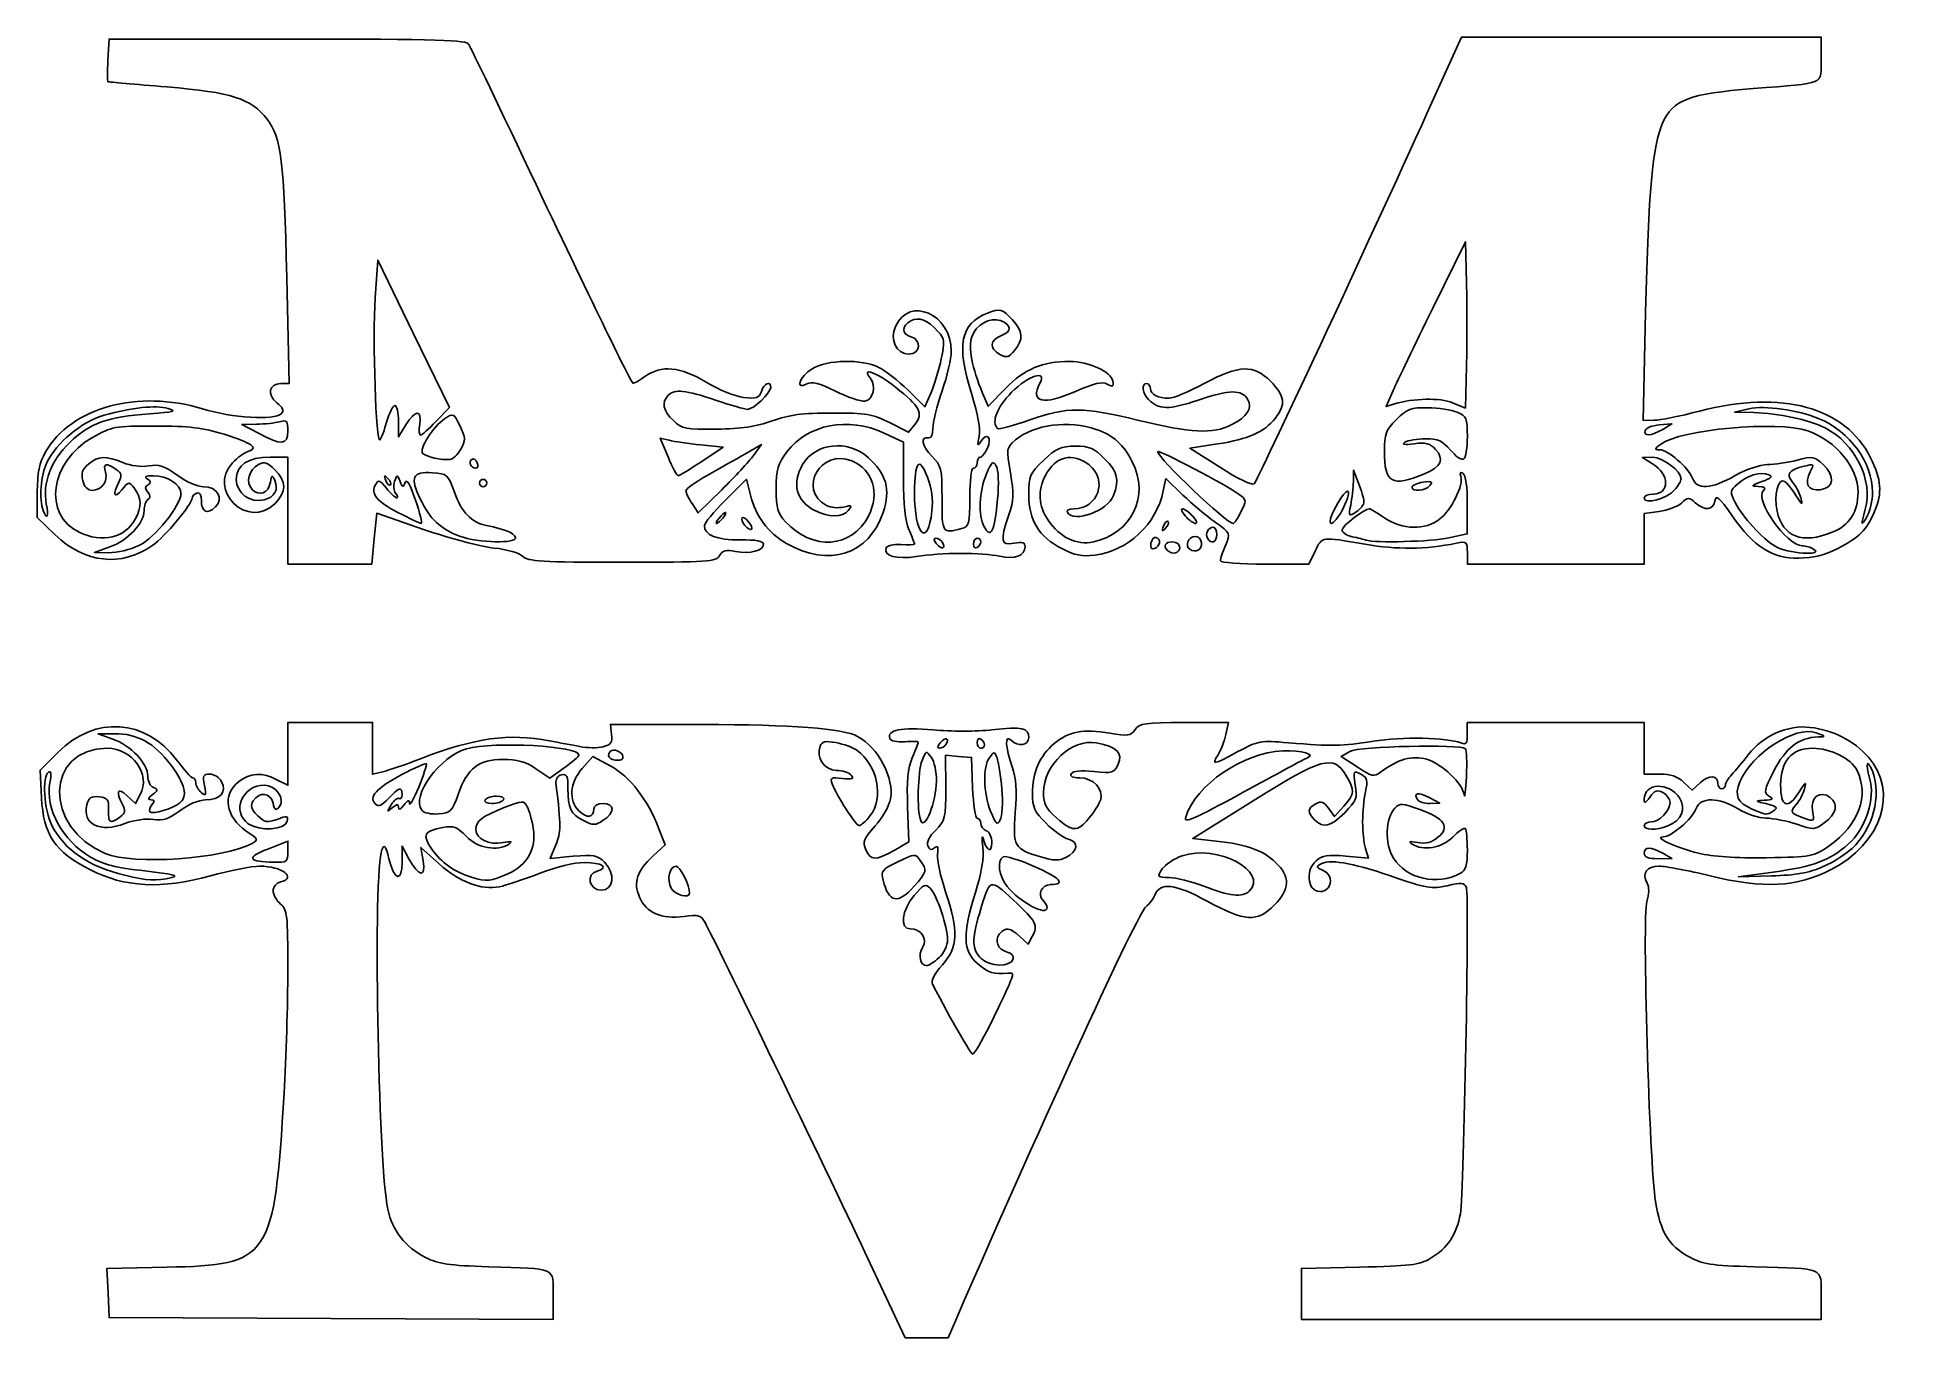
# Model space of a CAD drawing. Header units: centimetres. Extents: x -5.8 to 7.6, y -3.6 to 5.8.
import ezdxf

# ---------------------------------------------------------------- set-up
doc = ezdxf.new("R2010")
doc.units = ezdxf.units.CM
doc.header["$MEASUREMENT"] = 0
doc.layers.add('Layer 1', color=7, linetype='Continuous')

msp = doc.modelspace()

# ---------------------------------------------------------------- linework, layer by layer
at = {"layer": 'Layer 1'}
for points, knots in [([(-3.99646, 2.35189), (-3.99646, 2.35189), (-3.99646, 2.73554), (-3.99646, 2.73554), (-3.99646, 2.73554), (-3.99646, 2.73554), (-4.12286, 2.73554), (-4.12286, 2.73554), (-4.12286, 2.73554), (-4.28191, 2.73554), (-4.36687, 2.67995), (-4.36687, 2.5759), (-4.36687, 2.5759), (-4.36687, 2.47856), (-4.26611, 2.40439), (-4.16749, 2.42914), (-4.16749, 2.42914), (-4.09033, 2.44851), (-4.06078, 2.5029), (-4.09088, 2.57017), (-4.09088, 2.57017), (-4.1089, 2.61046), (-4.11298, 2.60853), (-4.12222, 2.55532), (-4.12222, 2.55532), (-4.13576, 2.47738), (-4.20045, 2.45194), (-4.25258, 2.50407), (-4.25258, 2.50407), (-4.30205, 2.55354), (-4.27841, 2.645), (-4.20615, 2.68367), (-4.20615, 2.68367), (-4.16488, 2.70576), (-4.14195, 2.69823), (-4.08888, 2.64516), (-4.08888, 2.64516), (-4.00548, 2.56176), (-4.00516, 2.48629), (-4.08785, 2.4036), (-4.08785, 2.4036), (-4.28153, 2.20992), (-4.58069, 2.4964), (-4.39318, 2.69599), (-4.39318, 2.69599), (-4.35955, 2.73179), (-4.30993, 2.76809), (-4.28292, 2.77666), (-4.28292, 2.77666), (-4.2032, 2.80196), (-4.25169, 2.8369), (-4.4542, 2.90006), (-4.4542, 2.90006), (-4.60523, 2.94717), (-4.70775, 2.95947), (-4.94922, 2.95947), (-4.94922, 2.95947), (-5.24065, 2.95947), (-5.25998, 2.95595), (-5.39835, 2.87777), (-5.39835, 2.87777), (-5.70405, 2.70506), (-5.75853, 2.32168), (-5.49513, 2.19669), (-5.49513, 2.19669), (-5.32981, 2.11824), (-5.16094, 2.15719), (-5.09249, 2.28956), (-5.09249, 2.28956), (-5.04461, 2.38216), (-5.04587, 2.44388), (-5.09703, 2.51062), (-5.09703, 2.51062), (-5.13729, 2.56314), (-5.13798, 2.56307), (-5.18879, 2.50107), (-5.18879, 2.50107), (-5.24461, 2.43297), (-5.25789, 2.46742), (-5.21018, 2.55656), (-5.21018, 2.55656), (-5.18583, 2.60205), (-5.18918, 2.6187), (-5.22847, 2.64742), (-5.22847, 2.64742), (-5.29737, 2.6978), (-5.32556, 2.69086), (-5.30573, 2.6284), (-5.30573, 2.6284), (-5.28512, 2.56345), (-5.3334, 2.49738), (-5.40147, 2.49738), (-5.40147, 2.49738), (-5.43268, 2.49738), (-5.45712, 2.52317), (-5.46836, 2.56799), (-5.46836, 2.56799), (-5.48208, 2.62265), (-5.47256, 2.64955), (-5.42625, 2.68705), (-5.42625, 2.68705), (-5.35395, 2.74559), (-5.30204, 2.74768), (-5.18055, 2.69691), (-5.18055, 2.69691), (-5.12599, 2.67411), (-5.0504, 2.66445), (-4.99583, 2.67331), (-4.99583, 2.67331), (-4.92054, 2.68553), (-4.88248, 2.6731), (-4.78994, 2.60607), (-4.78994, 2.60607), (-4.72693, 2.56043), (-4.64328, 2.52384), (-4.60195, 2.52384), (-4.60195, 2.52384), (-4.50412, 2.52384), (-4.45424, 2.44025), (-4.51551, 2.37898), (-4.51551, 2.37898), (-4.57277, 2.32172), (-4.6184, 2.34194), (-4.61741, 2.42415), (-4.61741, 2.42415), (-4.61688, 2.46803), (-4.62833, 2.48677), (-4.65048, 2.47827), (-4.65048, 2.47827), (-4.66911, 2.47112), (-4.68436, 2.45441), (-4.68436, 2.44113), (-4.68436, 2.44113), (-4.68436, 2.39811), (-4.88045, 2.16232), (-4.96566, 2.10287), (-4.96566, 2.10287), (-5.19111, 1.94559), (-5.4545, 1.97367), (-5.66599, 2.17753), (-5.66599, 2.17753), (-5.66599, 2.17753), (-5.7956, 2.30246), (-5.7956, 2.30246), (-5.7956, 2.30246), (-5.7956, 2.30246), (-5.79516, 2.48592), (-5.79516, 2.48592), (-5.79516, 2.48592), (-5.79483, 2.62657), (-5.7809, 2.69379), (-5.73548, 2.77398), (-5.73548, 2.77398), (-5.55526, 3.09217), (-5.06978, 3.22516), (-4.60855, 3.0827), (-4.60855, 3.0827), (-4.3978, 3.01761), (-4.09325, 2.99853), (-4.04441, 3.04737), (-4.04441, 3.04737), (-4.02205, 3.06973), (-4.03009, 3.09006), (-4.07598, 3.12722), (-4.07598, 3.12722), (-4.14932, 3.1866), (-4.13225, 3.26469), (-4.04593, 3.26469), (-4.04593, 3.26469), (-4.04593, 3.26469), (-3.98793, 3.26469), (-3.98793, 3.26469), (-3.98793, 3.26469), (-3.98793, 3.26469), (-4.0047, 4.02537), (-4.0047, 4.02537), (-4.0047, 4.02537), (-4.02326, 4.86764), (-4.04333, 5.02951), (-4.14583, 5.16389), (-4.14583, 5.16389), (-4.25792, 5.31085), (-4.39794, 5.35575), (-4.86631, 5.39492), (-4.86631, 5.39492), (-5.09366, 5.41393), (-5.28324, 5.43057), (-5.2876, 5.43188), (-5.2876, 5.43188), (-5.29196, 5.43319), (-5.29196, 5.50273), (-5.2876, 5.58641), (-5.2876, 5.58641), (-5.2876, 5.58641), (-5.27967, 5.73855), (-5.27967, 5.73855), (-5.27967, 5.73855), (-5.27967, 5.73855), (-3.99932, 5.73855), (-3.99932, 5.73855), (-3.99932, 5.73855), (-2.88899, 5.73855), (-2.71595, 5.73328), (-2.69622, 5.69886), (-2.69622, 5.69886), (-2.68371, 5.67703), (-2.46679, 5.22459), (-2.21419, 4.69344), (-2.21419, 4.69344), (-1.78822, 3.79776), (-1.54193, 3.29143), (-1.52103, 3.26842), (-1.52103, 3.26842), (-1.51628, 3.26319), (-1.47713, 3.28403), (-1.43403, 3.31472), (-1.43403, 3.31472), (-1.31429, 3.39998), (-1.18075, 3.3877), (-0.99341, 3.2742), (-0.99341, 3.2742), (-0.90558, 3.22098), (-0.78567, 3.17234), (-0.72499, 3.16531), (-0.72499, 3.16531), (-0.63061, 3.15437), (-0.61284, 3.16042), (-0.59753, 3.20865), (-0.59753, 3.20865), (-0.57931, 3.26606), (-0.53039, 3.28674), (-0.53039, 3.23703), (-0.53039, 3.23703), (-0.53039, 3.19675), (-0.65406, 3.07948), (-0.69653, 3.07948), (-0.69653, 3.07948), (-0.71647, 3.07948), (-0.8203, 3.10925), (-0.92726, 3.14563), (-0.92726, 3.14563), (-1.14381, 3.21928), (-1.21903, 3.22692), (-1.26593, 3.18003), (-1.26593, 3.18003), (-1.31597, 3.12999), (-1.3034, 3.06762), (-1.22926, 2.99811), (-1.22926, 2.99811), (-1.16656, 2.93933), (-1.14059, 2.9342), (-0.91837, 2.93682), (-0.91837, 2.93682), (-0.74248, 2.93889), (-0.63299, 2.95523), (-0.51963, 2.99635), (-0.51963, 2.99635), (-0.39762, 3.0406), (-0.30316, 3.05303), (-0.0888, 3.05303), (-0.0888, 3.05303), (0.15486, 3.05303), (0.20112, 3.04524), (0.32236, 2.9838), (0.32236, 2.9838), (0.32236, 2.9838), (0.45897, 2.91457), (0.45897, 2.91457), (0.45897, 2.91457), (0.45897, 2.91457), (0.5063, 2.97302), (0.5063, 2.97302), (0.5063, 2.97302), (0.56783, 3.04901), (0.54078, 3.1001), (0.36577, 3.23844), (0.36577, 3.23844), (0.23281, 3.34354), (0.11568, 3.38667), (0.18277, 3.30583), (0.18277, 3.30583), (0.23004, 3.24887), (0.20658, 3.14687), (0.14429, 3.13857), (0.14429, 3.13857), (0.11519, 3.13469), (0.02098, 3.16682), (-0.06507, 3.20996), (-0.06507, 3.20996), (-0.18353, 3.26936), (-0.23331, 3.28208), (-0.27012, 3.26238), (-0.27012, 3.26238), (-0.35977, 3.2144), (-0.32531, 3.31437), (-0.23274, 3.37081), (-0.23274, 3.37081), (-0.12472, 3.43667), (0.12336, 3.44191), (0.24482, 3.3809), (0.24482, 3.3809), (0.29139, 3.35751), (0.38519, 3.28439), (0.45326, 3.21842), (0.45326, 3.21842), (0.45326, 3.21842), (0.57702, 3.09847), (0.57702, 3.09847), (0.57702, 3.09847), (0.57702, 3.09847), (0.62076, 3.20142), (0.62076, 3.20142), (0.62076, 3.20142), (0.64482, 3.25804), (0.67779, 3.36633), (0.69403, 3.44206), (0.69403, 3.44206), (0.7205, 3.56551), (0.71826, 3.5856), (0.67234, 3.63633), (0.67234, 3.63633), (0.59326, 3.72371), (0.53522, 3.7467), (0.47502, 3.71448), (0.47502, 3.71448), (0.40703, 3.67809), (0.40703, 3.61876), (0.47502, 3.60098), (0.47502, 3.60098), (0.55679, 3.5796), (0.54536, 3.47635), (0.46122, 3.47635), (0.46122, 3.47635), (0.37181, 3.47635), (0.32129, 3.58024), (0.36455, 3.67518), (0.36455, 3.67518), (0.46582, 3.89744), (0.76606, 3.7631), (0.76606, 3.49553), (0.76606, 3.49553), (0.76606, 3.44642), (0.73629, 3.31873), (0.69991, 3.21177), (0.69991, 3.21177), (0.66353, 3.10481), (0.63376, 2.98366), (0.63376, 2.94255), (0.63376, 2.94255), (0.63376, 2.90091), (0.62058, 2.87074), (0.60399, 2.87442), (0.60399, 2.87442), (0.54151, 2.8883), (0.5536, 2.81332), (0.62519, 2.74288), (0.62519, 2.74288), (0.696, 2.67321), (0.69987, 2.65728), (0.69927, 2.43786), (0.69927, 2.43786), (0.69859, 2.19061), (0.70144, 2.18621), (0.83882, 2.22303), (0.83882, 2.22303), (0.89417, 2.23786), (0.89835, 2.25362), (0.89835, 2.44756), (0.89835, 2.44756), (0.89835, 2.56897), (0.90941, 2.65614), (0.92481, 2.65614), (0.92481, 2.65614), (0.93936, 2.65614), (0.95127, 2.674), (0.95127, 2.69583), (0.95127, 2.69583), (0.95127, 2.71766), (0.96127, 2.73552), (0.97348, 2.73552), (0.97348, 2.73552), (0.9857, 2.73552), (1.00906, 2.76486), (1.0254, 2.80072), (1.0254, 2.80072), (1.0605, 2.87776), (1.02125, 2.91751), (0.9782, 2.84852), (0.9782, 2.84852), (0.95447, 2.81048), (0.95199, 2.81751), (0.96506, 2.88587), (0.96506, 2.88587), (0.97566, 2.94134), (0.95799, 3.0434), (0.91329, 3.18489), (0.91329, 3.18489), (0.80044, 3.54213), (0.8295, 3.69329), (1.02575, 3.76992), (1.02575, 3.76992), (1.11586, 3.80511), (1.13256, 3.80078), (1.20388, 3.72383), (1.20388, 3.72383), (1.28118, 3.64042), (1.28558, 3.58235), (1.22069, 3.50221), (1.22069, 3.50221), (1.17976, 3.45166), (1.16403, 3.44743), (1.11486, 3.47375), (1.11486, 3.47375), (1.0371, 3.51537), (1.04194, 3.57772), (1.1254, 3.60945), (1.1254, 3.60945), (1.20268, 3.63883), (1.19987, 3.68641), (1.1191, 3.71629), (1.1191, 3.71629), (1.04362, 3.74421), (0.9441, 3.68838), (0.91332, 3.60085), (0.91332, 3.60085), (0.88651, 3.52461), (0.91469, 3.377), (0.99088, 3.19465), (0.99088, 3.19465), (0.99088, 3.19465), (1.02979, 3.10153), (1.02979, 3.10153), (1.02979, 3.10153), (1.02979, 3.10153), (1.1559, 3.23025), (1.1559, 3.23025), (1.1559, 3.23025), (1.29248, 3.36966), (1.42059, 3.42346), (1.61581, 3.4234), (1.61581, 3.4234), (1.75319, 3.42335), (1.91317, 3.35058), (1.92591, 3.28234), (1.92591, 3.28234), (1.93337, 3.24239), (1.92624, 3.23851), (1.88542, 3.26036), (1.88542, 3.26036), (1.84773, 3.28053), (1.79312, 3.26804), (1.6572, 3.20816), (1.6572, 3.20816), (1.42625, 3.10641), (1.32833, 3.12877), (1.402, 3.26643), (1.402, 3.26643), (1.45554, 3.36648), (1.32083, 3.3237), (1.19915, 3.20203), (1.19915, 3.20203), (1.0939, 3.09678), (1.05156, 2.98802), (1.09781, 2.94177), (1.09781, 2.94177), (1.10565, 2.93393), (1.20983, 2.96156), (1.32932, 3.00315), (1.32932, 3.00315), (1.60372, 3.09867), (1.70917, 3.09826), (2.11109, 3.00011), (2.11109, 3.00011), (2.48272, 2.90936), (2.64594, 2.90124), (2.77492, 2.96708), (2.77492, 2.96708), (2.89145, 3.02657), (2.93205, 3.09016), (2.89313, 3.15225), (2.89313, 3.15225), (2.84852, 3.22341), (2.76776, 3.22189), (2.53866, 3.1456), (2.53866, 3.1456), (2.32573, 3.07469), (2.2556, 3.07541), (2.18175, 3.14926), (2.18175, 3.14926), (2.13662, 3.19439), (2.12847, 3.2647), (2.16836, 3.2647), (2.16836, 3.2647), (2.18291, 3.2647), (2.19482, 3.24811), (2.19482, 3.22784), (2.19482, 3.22784), (2.19482, 3.18722), (2.25047, 3.15886), (2.33021, 3.15886), (2.33021, 3.15886), (2.35864, 3.15886), (2.47179, 3.20649), (2.58165, 3.26469), (2.58165, 3.26469), (2.83733, 3.40015), (2.93453, 3.4034), (3.05736, 3.28057), (3.05736, 3.28057), (3.16126, 3.17667), (3.1694, 3.1147), (3.09207, 3.01638), (3.09207, 3.01638), (3.01284, 2.91566), (2.90045, 2.86557), (2.67565, 2.83081), (2.67565, 2.83081), (2.67565, 2.83081), (2.47856, 2.80034), (2.47856, 2.80034), (2.47856, 2.80034), (2.47856, 2.80034), (2.69784, 2.66077), (2.69784, 2.66077), (2.69784, 2.66077), (2.82034, 2.5828), (2.92717, 2.53125), (2.93989, 2.54397), (2.93989, 2.54397), (2.96433, 2.56841), (3.77122, 4.2992), (4.17942, 5.20277), (4.17942, 5.20277), (4.17942, 5.20277), (4.42744, 5.75178), (4.42744, 5.75178), (4.42744, 5.75178), (4.42744, 5.75178), (5.71884, 5.75178), (5.71884, 5.75178), (5.71884, 5.75178), (5.71884, 5.75178), (7.01024, 5.75178), (7.01024, 5.75178), (7.01024, 5.75178), (7.01024, 5.75178), (7.01024, 5.59353), (7.01024, 5.59353), (7.01024, 5.59353), (7.01024, 5.40706), (7.05378, 5.42586), (6.52245, 5.38286), (6.52245, 5.38286), (6.06061, 5.34548), (5.94582, 5.30184), (5.87232, 5.13567), (5.87232, 5.13567), (5.7988, 4.96946), (5.77067, 4.65689), (5.75006, 3.777), (5.75006, 3.777), (5.75006, 3.777), (5.73186, 3.00011), (5.73186, 3.00011), (5.73186, 3.00011), (5.73186, 3.00011), (5.80881, 3.00064), (5.80881, 3.00064), (5.80881, 3.00064), (5.85113, 3.00093), (5.99887, 3.03046), (6.13712, 3.06626), (6.13712, 3.06626), (6.73153, 3.22018), (7.18226, 3.09718), (7.36459, 2.7313), (7.36459, 2.7313), (7.44377, 2.5724), (7.45034, 2.48289), (7.39288, 2.34539), (7.39288, 2.34539), (7.33741, 2.21264), (7.28441, 2.15934), (7.12931, 2.08037), (7.12931, 2.08037), (7.03734, 2.03354), (6.95193, 2.01233), (6.84909, 2.01078), (6.84909, 2.01078), (6.65772, 2.0079), (6.5289, 2.08996), (6.37129, 2.31515), (6.37129, 2.31515), (6.27652, 2.45056), (6.25469, 2.46951), (6.24772, 2.42237), (6.24772, 2.42237), (6.23766, 2.35422), (6.17331, 2.3481), (6.10612, 2.40891), (6.10612, 2.40891), (6.06105, 2.4497), (6.05425, 2.44954), (6.00687, 2.40667), (6.00687, 2.40667), (5.9789, 2.38135), (5.90746, 2.35413), (5.84812, 2.34617), (5.84812, 2.34617), (5.84812, 2.34617), (5.74023, 2.3317), (5.74023, 2.3317), (5.74023, 2.3317), (5.74023, 2.3317), (5.74023, 2.14998), (5.74023, 2.14998), (5.74023, 2.14998), (5.74023, 2.14998), (5.74023, 1.96826), (5.74023, 1.96826), (5.74023, 1.96826), (5.74023, 1.96826), (5.10523, 1.96826), (5.10523, 1.96826), (5.10523, 1.96826), (5.10523, 1.96826), (4.47023, 1.96826), (4.47023, 1.96826), (4.47023, 1.96826), (4.47023, 1.96826), (4.47023, 2.05094), (4.47023, 2.05094), (4.47023, 2.05094), (4.47023, 2.12852), (4.46538, 2.13265), (4.39163, 2.1179), (4.39163, 2.1179), (4.16751, 2.07308), (3.96686, 2.07097), (3.736, 2.11101), (3.736, 2.11101), (3.41686, 2.16636), (3.42864, 2.16801), (3.37754, 2.06086), (3.37754, 2.06086), (3.37754, 2.06086), (3.33338, 1.96826), (3.33338, 1.96826), (3.33338, 1.96826), (3.33338, 1.96826), (3.01545, 1.96826), (3.01545, 1.96826), (3.01545, 1.96826), (2.84059, 1.96826), (2.69752, 1.9788), (2.69752, 1.99168), (2.69752, 1.99168), (2.69752, 2.00456), (2.71406, 2.05444), (2.73427, 2.10251), (2.73427, 2.10251), (2.77087, 2.18956), (2.77057, 2.19025), (2.66151, 2.26748), (2.66151, 2.26748), (2.60128, 2.31014), (2.49668, 2.3985), (2.42906, 2.46383), (2.42906, 2.46383), (2.42906, 2.46383), (2.30613, 2.58263), (2.30613, 2.58263), (2.30613, 2.58263), (2.30613, 2.58263), (2.28756, 2.49372), (2.28756, 2.49372), (2.28756, 2.49372), (2.23709, 2.25205), (2.03615, 2.06372), (1.79579, 2.0328), (1.79579, 2.0328), (1.70489, 2.02111), (1.65242, 2.03139), (1.56002, 2.079), (1.56002, 2.079), (1.39455, 2.16426), (1.32168, 2.28249), (1.32168, 2.46574), (1.32168, 2.46574), (1.32168, 2.60156), (1.32893, 2.61834), (1.42863, 2.71318), (1.42863, 2.71318), (1.5206, 2.80067), (1.55247, 2.81492), (1.65617, 2.81492), (1.65617, 2.81492), (1.75804, 2.81492), (1.79073, 2.80095), (1.86672, 2.72496), (1.86672, 2.72496), (1.96015, 2.63153), (1.9743, 2.57368), (1.93136, 2.46072), (1.93136, 2.46072), (1.88961, 2.35091), (1.64706, 2.2617), (1.59949, 2.33867), (1.59949, 2.33867), (1.59037, 2.35343), (1.61048, 2.36513), (1.64496, 2.36513), (1.64496, 2.36513), (1.82002, 2.36513), (1.89214, 2.57258), (1.75467, 2.68071), (1.75467, 2.68071), (1.63741, 2.77295), (1.51267, 2.74235), (1.44101, 2.60379), (1.44101, 2.60379), (1.38462, 2.49474), (1.39134, 2.38749), (1.46111, 2.28306), (1.46111, 2.28306), (1.54326, 2.16009), (1.66745, 2.10057), (1.78607, 2.12732), (1.78607, 2.12732), (2.06302, 2.18978), (2.19185, 2.45562), (2.06532, 2.70353), (2.06532, 2.70353), (2.00137, 2.82882), (1.93274, 2.89024), (1.80629, 2.93534), (1.80629, 2.93534), (1.6129, 3.00431), (1.35637, 2.97082), (1.22723, 2.85974), (1.22723, 2.85974), (1.16006, 2.80196), (1.15957, 2.79884), (1.19014, 2.62329), (1.19014, 2.62329), (1.21639, 2.47254), (1.21466, 2.42644), (1.17879, 2.32117), (1.17879, 2.32117), (1.11453, 2.13257), (1.12069, 2.09871), (1.21584, 2.11774), (1.21584, 2.11774), (1.27716, 2.13), (1.29522, 2.12413), (1.29522, 2.09193), (1.29522, 2.09193), (1.29522, 2.02748), (1.21966, 1.99934), (1.11309, 2.02411), (1.11309, 2.02411), (0.9927, 2.0521), (0.68811, 2.05128), (0.5147, 2.02251), (0.5147, 2.02251), (0.37616, 1.99953), (0.27789, 2.02668), (0.29769, 2.08248), (0.29769, 2.08248), (0.30404, 2.10037), (0.35005, 2.11127), (0.40513, 2.10794), (0.40513, 2.10794), (0.45811, 2.10474), (0.50147, 2.10626), (0.50147, 2.11132), (0.50147, 2.11132), (0.50147, 2.11638), (0.48361, 2.16327), (0.46178, 2.21551), (0.46178, 2.21551), (0.43541, 2.27862), (0.42209, 2.39998), (0.42209, 2.57715), (0.42209, 2.57715), (0.42209, 2.57715), (0.42209, 2.8438), (0.42209, 2.8438), (0.42209, 2.8438), (0.42209, 2.8438), (0.28318, 2.90847), (0.28318, 2.90847), (0.28318, 2.90847), (0.02453, 3.02889), (-0.26192, 2.97349), (-0.41442, 2.77354), (-0.41442, 2.77354), (-0.4797, 2.68795), (-0.49072, 2.64962), (-0.49072, 2.50821), (-0.49072, 2.50821), (-0.49072, 2.36841), (-0.48052, 2.332), (-0.42457, 2.27213), (-0.42457, 2.27213), (-0.22785, 2.0616), (0.0511, 2.08083), (0.17127, 2.31322), (0.17127, 2.31322), (0.25568, 2.47644), (0.20497, 2.64558), (0.05273, 2.70864), (0.05273, 2.70864), (-0.17044, 2.80108), (-0.34176, 2.50302), (-0.13046, 2.38993), (-0.13046, 2.38993), (-0.10033, 2.37381), (-0.04495, 2.36833), (-0.00738, 2.37776), (-0.00738, 2.37776), (0.05234, 2.39275), (0.05661, 2.3897), (0.0266, 2.35355), (0.0266, 2.35355), (-0.01681, 2.30124), (-0.11389, 2.30068), (-0.21344, 2.35216), (-0.21344, 2.35216), (-0.34783, 2.42166), (-0.38118, 2.5474), (-0.30114, 2.68289), (-0.30114, 2.68289), (-0.20877, 2.83926), (0.02005, 2.86428), (0.1682, 2.73421), (0.1682, 2.73421), (0.30034, 2.61819), (0.33167, 2.50455), (0.27694, 2.33978), (0.27694, 2.33978), (0.1761, 2.03619), (-0.11403, 1.94272), (-0.41623, 2.11646), (-0.41623, 2.11646), (-0.54994, 2.19333), (-0.637, 2.30945), (-0.67596, 2.46287), (-0.67596, 2.46287), (-0.67596, 2.46287), (-0.70496, 2.57709), (-0.70496, 2.57709), (-0.70496, 2.57709), (-0.70496, 2.57709), (-0.85581, 2.42624), (-0.85581, 2.42624), (-0.85581, 2.42624), (-0.93878, 2.34327), (-1.00666, 2.26132), (-1.00666, 2.24412), (-1.00666, 2.24412), (-1.00666, 2.17584), (-0.91749, 2.14024), (-0.75123, 2.14215), (-0.75123, 2.14215), (-0.63314, 2.1435), (-0.58332, 2.13422), (-0.58332, 2.11086), (-0.58332, 2.11086), (-0.58332, 2.06413), (-0.67779, 2.0396), (-0.78226, 2.0592), (-0.78226, 2.0592), (-0.85103, 2.0721), (-0.87665, 2.06529), (-0.89717, 2.02864), (-0.89717, 2.02864), (-0.92142, 1.98533), (-0.97841, 1.98148), (-1.5954, 1.98148), (-1.5954, 1.98148), (-2.17584, 1.98148), (-2.27298, 1.98724), (-2.30952, 2.02379), (-2.30952, 2.02379), (-2.33419, 2.04847), (-2.42138, 2.07337), (-2.5187, 2.08355), (-2.5187, 2.08355), (-2.61048, 2.09314), (-2.83704, 2.15332), (-3.02216, 2.21727), (-3.02216, 2.21727), (-3.02216, 2.21727), (-3.35874, 2.33354), (-3.35874, 2.33354), (-3.35874, 2.33354), (-3.35874, 2.33354), (-3.37674, 2.15089), (-3.37674, 2.15089), (-3.37674, 2.15089), (-3.37674, 2.15089), (-3.39474, 1.96824), (-3.39474, 1.96824), (-3.39474, 1.96824), (-3.39474, 1.96824), (-3.69559, 1.96824), (-3.69559, 1.96824), (-3.69559, 1.96824), (-3.69559, 1.96824), (-3.99644, 1.96824), (-3.99644, 1.96824), (-3.99644, 1.96824), (-3.99644, 1.96824), (-3.99644, 2.35189), (-3.99644, 2.35189), (-3.99644, 2.35189), (-3.99644, 2.35189), (-3.99646, 2.35189), (-3.99646, 2.35189)], [0, 0, 0, 0, 0.004329, 0.004329, 0.004329, 0.004329, 0.00865801, 0.00865801, 0.00865801, 0.00865801, 0.01298701, 0.01298701, 0.01298701, 0.01298701, 0.01731602, 0.01731602, 0.01731602, 0.01731602, 0.02164502, 0.02164502, 0.02164502, 0.02164502, 0.02597403, 0.02597403, 0.02597403, 0.02597403, 0.03030303, 0.03030303, 0.03030303, 0.03030303, 0.03463203, 0.03463203, 0.03463203, 0.03463203, 0.03896104, 0.03896104, 0.03896104, 0.03896104, 0.04329004, 0.04329004, 0.04329004, 0.04329004, 0.04761905, 0.04761905, 0.04761905, 0.04761905, 0.05194805, 0.05194805, 0.05194805, 0.05194805, 0.05627706, 0.05627706, 0.05627706, 0.05627706, 0.06060606, 0.06060606, 0.06060606, 0.06060606, 0.06493506, 0.06493506, 0.06493506, 0.06493506, 0.06926407, 0.06926407, 0.06926407, 0.06926407, 0.07359307, 0.07359307, 0.07359307, 0.07359307, 0.07792208, 0.07792208, 0.07792208, 0.07792208, 0.08225108, 0.08225108, 0.08225108, 0.08225108, 0.08658009, 0.08658009, 0.08658009, 0.08658009, 0.09090909, 0.09090909, 0.09090909, 0.09090909, 0.0952381, 0.0952381, 0.0952381, 0.0952381, 0.0995671, 0.0995671, 0.0995671, 0.0995671, 0.1038961, 0.1038961, 0.1038961, 0.1038961, 0.10822511, 0.10822511, 0.10822511, 0.10822511, 0.11255411, 0.11255411, 0.11255411, 0.11255411, 0.11688312, 0.11688312, 0.11688312, 0.11688312, 0.12121212, 0.12121212, 0.12121212, 0.12121212, 0.12554113, 0.12554113, 0.12554113, 0.12554113, 0.12987013, 0.12987013, 0.12987013, 0.12987013, 0.13419913, 0.13419913, 0.13419913, 0.13419913, 0.13852814, 0.13852814, 0.13852814, 0.13852814, 0.14285714, 0.14285714, 0.14285714, 0.14285714, 0.14718615, 0.14718615, 0.14718615, 0.14718615, 0.15151515, 0.15151515, 0.15151515, 0.15151515, 0.15584416, 0.15584416, 0.15584416, 0.15584416, 0.16017316, 0.16017316, 0.16017316, 0.16017316, 0.16450216, 0.16450216, 0.16450216, 0.16450216, 0.16883117, 0.16883117, 0.16883117, 0.16883117, 0.17316017, 0.17316017, 0.17316017, 0.17316017, 0.17748918, 0.17748918, 0.17748918, 0.17748918, 0.18181818, 0.18181818, 0.18181818, 0.18181818, 0.18614719, 0.18614719, 0.18614719, 0.18614719, 0.19047619, 0.19047619, 0.19047619, 0.19047619, 0.19480519, 0.19480519, 0.19480519, 0.19480519, 0.1991342, 0.1991342, 0.1991342, 0.1991342, 0.2034632, 0.2034632, 0.2034632, 0.2034632, 0.20779221, 0.20779221, 0.20779221, 0.20779221, 0.21212121, 0.21212121, 0.21212121, 0.21212121, 0.21645022, 0.21645022, 0.21645022, 0.21645022, 0.22077922, 0.22077922, 0.22077922, 0.22077922, 0.22510823, 0.22510823, 0.22510823, 0.22510823, 0.22943723, 0.22943723, 0.22943723, 0.22943723, 0.23376623, 0.23376623, 0.23376623, 0.23376623, 0.23809524, 0.23809524, 0.23809524, 0.23809524, 0.24242424, 0.24242424, 0.24242424, 0.24242424, 0.24675325, 0.24675325, 0.24675325, 0.24675325, 0.25108225, 0.25108225, 0.25108225, 0.25108225, 0.25541126, 0.25541126, 0.25541126, 0.25541126, 0.25974026, 0.25974026, 0.25974026, 0.25974026, 0.26406926, 0.26406926, 0.26406926, 0.26406926, 0.26839827, 0.26839827, 0.26839827, 0.26839827, 0.27272727, 0.27272727, 0.27272727, 0.27272727, 0.27705628, 0.27705628, 0.27705628, 0.27705628, 0.28138528, 0.28138528, 0.28138528, 0.28138528, 0.28571429, 0.28571429, 0.28571429, 0.28571429, 0.29004329, 0.29004329, 0.29004329, 0.29004329, 0.29437229, 0.29437229, 0.29437229, 0.29437229, 0.2987013, 0.2987013, 0.2987013, 0.2987013, 0.3030303, 0.3030303, 0.3030303, 0.3030303, 0.30735931, 0.30735931, 0.30735931, 0.30735931, 0.31168831, 0.31168831, 0.31168831, 0.31168831, 0.31601732, 0.31601732, 0.31601732, 0.31601732, 0.32034632, 0.32034632, 0.32034632, 0.32034632, 0.32467532, 0.32467532, 0.32467532, 0.32467532, 0.32900433, 0.32900433, 0.32900433, 0.32900433, 0.33333333, 0.33333333, 0.33333333, 0.33333333, 0.33766234, 0.33766234, 0.33766234, 0.33766234, 0.34199134, 0.34199134, 0.34199134, 0.34199134, 0.34632035, 0.34632035, 0.34632035, 0.34632035, 0.35064935, 0.35064935, 0.35064935, 0.35064935, 0.35497835, 0.35497835, 0.35497835, 0.35497835, 0.35930736, 0.35930736, 0.35930736, 0.35930736, 0.36363636, 0.36363636, 0.36363636, 0.36363636, 0.36796537, 0.36796537, 0.36796537, 0.36796537, 0.37229437, 0.37229437, 0.37229437, 0.37229437, 0.37662338, 0.37662338, 0.37662338, 0.37662338, 0.38095238, 0.38095238, 0.38095238, 0.38095238, 0.38528139, 0.38528139, 0.38528139, 0.38528139, 0.38961039, 0.38961039, 0.38961039, 0.38961039, 0.39393939, 0.39393939, 0.39393939, 0.39393939, 0.3982684, 0.3982684, 0.3982684, 0.3982684, 0.4025974, 0.4025974, 0.4025974, 0.4025974, 0.40692641, 0.40692641, 0.40692641, 0.40692641, 0.41125541, 0.41125541, 0.41125541, 0.41125541, 0.41558442, 0.41558442, 0.41558442, 0.41558442, 0.41991342, 0.41991342, 0.41991342, 0.41991342, 0.42424242, 0.42424242, 0.42424242, 0.42424242, 0.42857143, 0.42857143, 0.42857143, 0.42857143, 0.43290043, 0.43290043, 0.43290043, 0.43290043, 0.43722944, 0.43722944, 0.43722944, 0.43722944, 0.44155844, 0.44155844, 0.44155844, 0.44155844, 0.44588745, 0.44588745, 0.44588745, 0.44588745, 0.45021645, 0.45021645, 0.45021645, 0.45021645, 0.45454545, 0.45454545, 0.45454545, 0.45454545, 0.45887446, 0.45887446, 0.45887446, 0.45887446, 0.46320346, 0.46320346, 0.46320346, 0.46320346, 0.46753247, 0.46753247, 0.46753247, 0.46753247, 0.47186147, 0.47186147, 0.47186147, 0.47186147, 0.47619048, 0.47619048, 0.47619048, 0.47619048, 0.48051948, 0.48051948, 0.48051948, 0.48051948, 0.48484848, 0.48484848, 0.48484848, 0.48484848, 0.48917749, 0.48917749, 0.48917749, 0.48917749, 0.49350649, 0.49350649, 0.49350649, 0.49350649, 0.4978355, 0.4978355, 0.4978355, 0.4978355, 0.5021645, 0.5021645, 0.5021645, 0.5021645, 0.50649351, 0.50649351, 0.50649351, 0.50649351, 0.51082251, 0.51082251, 0.51082251, 0.51082251, 0.51515152, 0.51515152, 0.51515152, 0.51515152, 0.51948052, 0.51948052, 0.51948052, 0.51948052, 0.52380952, 0.52380952, 0.52380952, 0.52380952, 0.52813853, 0.52813853, 0.52813853, 0.52813853, 0.53246753, 0.53246753, 0.53246753, 0.53246753, 0.53679654, 0.53679654, 0.53679654, 0.53679654, 0.54112554, 0.54112554, 0.54112554, 0.54112554, 0.54545455, 0.54545455, 0.54545455, 0.54545455, 0.54978355, 0.54978355, 0.54978355, 0.54978355, 0.55411255, 0.55411255, 0.55411255, 0.55411255, 0.55844156, 0.55844156, 0.55844156, 0.55844156, 0.56277056, 0.56277056, 0.56277056, 0.56277056, 0.56709957, 0.56709957, 0.56709957, 0.56709957, 0.57142857, 0.57142857, 0.57142857, 0.57142857, 0.57575758, 0.57575758, 0.57575758, 0.57575758, 0.58008658, 0.58008658, 0.58008658, 0.58008658, 0.58441558, 0.58441558, 0.58441558, 0.58441558, 0.58874459, 0.58874459, 0.58874459, 0.58874459, 0.59307359, 0.59307359, 0.59307359, 0.59307359, 0.5974026, 0.5974026, 0.5974026, 0.5974026, 0.6017316, 0.6017316, 0.6017316, 0.6017316, 0.60606061, 0.60606061, 0.60606061, 0.60606061, 0.61038961, 0.61038961, 0.61038961, 0.61038961, 0.61471861, 0.61471861, 0.61471861, 0.61471861, 0.61904762, 0.61904762, 0.61904762, 0.61904762, 0.62337662, 0.62337662, 0.62337662, 0.62337662, 0.62770563, 0.62770563, 0.62770563, 0.62770563, 0.63203463, 0.63203463, 0.63203463, 0.63203463, 0.63636364, 0.63636364, 0.63636364, 0.63636364, 0.64069264, 0.64069264, 0.64069264, 0.64069264, 0.64502165, 0.64502165, 0.64502165, 0.64502165, 0.64935065, 0.64935065, 0.64935065, 0.64935065, 0.65367965, 0.65367965, 0.65367965, 0.65367965, 0.65800866, 0.65800866, 0.65800866, 0.65800866, 0.66233766, 0.66233766, 0.66233766, 0.66233766, 0.66666667, 0.66666667, 0.66666667, 0.66666667, 0.67099567, 0.67099567, 0.67099567, 0.67099567, 0.67532468, 0.67532468, 0.67532468, 0.67532468, 0.67965368, 0.67965368, 0.67965368, 0.67965368, 0.68398268, 0.68398268, 0.68398268, 0.68398268, 0.68831169, 0.68831169, 0.68831169, 0.68831169, 0.69264069, 0.69264069, 0.69264069, 0.69264069, 0.6969697, 0.6969697, 0.6969697, 0.6969697, 0.7012987, 0.7012987, 0.7012987, 0.7012987, 0.70562771, 0.70562771, 0.70562771, 0.70562771, 0.70995671, 0.70995671, 0.70995671, 0.70995671, 0.71428571, 0.71428571, 0.71428571, 0.71428571, 0.71861472, 0.71861472, 0.71861472, 0.71861472, 0.72294372, 0.72294372, 0.72294372, 0.72294372, 0.72727273, 0.72727273, 0.72727273, 0.72727273, 0.73160173, 0.73160173, 0.73160173, 0.73160173, 0.73593074, 0.73593074, 0.73593074, 0.73593074, 0.74025974, 0.74025974, 0.74025974, 0.74025974, 0.74458874, 0.74458874, 0.74458874, 0.74458874, 0.74891775, 0.74891775, 0.74891775, 0.74891775, 0.75324675, 0.75324675, 0.75324675, 0.75324675, 0.75757576, 0.75757576, 0.75757576, 0.75757576, 0.76190476, 0.76190476, 0.76190476, 0.76190476, 0.76623377, 0.76623377, 0.76623377, 0.76623377, 0.77056277, 0.77056277, 0.77056277, 0.77056277, 0.77489177, 0.77489177, 0.77489177, 0.77489177, 0.77922078, 0.77922078, 0.77922078, 0.77922078, 0.78354978, 0.78354978, 0.78354978, 0.78354978, 0.78787879, 0.78787879, 0.78787879, 0.78787879, 0.79220779, 0.79220779, 0.79220779, 0.79220779, 0.7965368, 0.7965368, 0.7965368, 0.7965368, 0.8008658, 0.8008658, 0.8008658, 0.8008658, 0.80519481, 0.80519481, 0.80519481, 0.80519481, 0.80952381, 0.80952381, 0.80952381, 0.80952381, 0.81385281, 0.81385281, 0.81385281, 0.81385281, 0.81818182, 0.81818182, 0.81818182, 0.81818182, 0.82251082, 0.82251082, 0.82251082, 0.82251082, 0.82683983, 0.82683983, 0.82683983, 0.82683983, 0.83116883, 0.83116883, 0.83116883, 0.83116883, 0.83549784, 0.83549784, 0.83549784, 0.83549784, 0.83982684, 0.83982684, 0.83982684, 0.83982684, 0.84415584, 0.84415584, 0.84415584, 0.84415584, 0.84848485, 0.84848485, 0.84848485, 0.84848485, 0.85281385, 0.85281385, 0.85281385, 0.85281385, 0.85714286, 0.85714286, 0.85714286, 0.85714286, 0.86147186, 0.86147186, 0.86147186, 0.86147186, 0.86580087, 0.86580087, 0.86580087, 0.86580087, 0.87012987, 0.87012987, 0.87012987, 0.87012987, 0.87445887, 0.87445887, 0.87445887, 0.87445887, 0.87878788, 0.87878788, 0.87878788, 0.87878788, 0.88311688, 0.88311688, 0.88311688, 0.88311688, 0.88744589, 0.88744589, 0.88744589, 0.88744589, 0.89177489, 0.89177489, 0.89177489, 0.89177489, 0.8961039, 0.8961039, 0.8961039, 0.8961039, 0.9004329, 0.9004329, 0.9004329, 0.9004329, 0.9047619, 0.9047619, 0.9047619, 0.9047619, 0.90909091, 0.90909091, 0.90909091, 0.90909091, 0.91341991, 0.91341991, 0.91341991, 0.91341991, 0.91774892, 0.91774892, 0.91774892, 0.91774892, 0.92207792, 0.92207792, 0.92207792, 0.92207792, 0.92640693, 0.92640693, 0.92640693, 0.92640693, 0.93073593, 0.93073593, 0.93073593, 0.93073593, 0.93506494, 0.93506494, 0.93506494, 0.93506494, 0.93939394, 0.93939394, 0.93939394, 0.93939394, 0.94372294, 0.94372294, 0.94372294, 0.94372294, 0.94805195, 0.94805195, 0.94805195, 0.94805195, 0.95238095, 0.95238095, 0.95238095, 0.95238095, 0.95670996, 0.95670996, 0.95670996, 0.95670996, 0.96103896, 0.96103896, 0.96103896, 0.96103896, 0.96536797, 0.96536797, 0.96536797, 0.96536797, 0.96969697, 0.96969697, 0.96969697, 0.96969697, 0.97402597, 0.97402597, 0.97402597, 0.97402597, 0.97835498, 0.97835498, 0.97835498, 0.97835498, 0.98268398, 0.98268398, 0.98268398, 0.98268398, 0.98701299, 0.98701299, 0.98701299, 0.98701299, 0.99134199, 0.99134199, 0.99134199, 0.99134199, 1, 1, 1, 1]), ([(4.46445, 3.98719), (4.46445, 3.98719), (4.45698, 4.28335), (4.45698, 4.28335), (4.45698, 4.28335), (4.45698, 4.28335), (4.22259, 3.8071), (4.22259, 3.8071), (4.22259, 3.8071), (4.09367, 3.54516), (3.96549, 3.27881), (3.93773, 3.2152), (3.93773, 3.2152), (3.93773, 3.2152), (3.88727, 3.09955), (3.88727, 3.09955), (3.88727, 3.09955), (3.88727, 3.09955), (3.94723, 3.11818), (3.94723, 3.11818), (3.94723, 3.11818), (4.08108, 3.15977), (4.27369, 3.16363), (4.36448, 3.12654), (4.36448, 3.12654), (4.36448, 3.12654), (4.45699, 3.08874), (4.45699, 3.08874), (4.45699, 3.08874), (4.45699, 3.08874), (4.46446, 3.38988), (4.46446, 3.38988), (4.46446, 3.38988), (4.46857, 3.55551), (4.46857, 3.82429), (4.46446, 3.98718), (4.46446, 3.98718), (4.46446, 3.98718), (4.46445, 3.98719), (4.46445, 3.98719)], [0, 0, 0, 0, 0.09090909, 0.09090909, 0.09090909, 0.09090909, 0.18181818, 0.18181818, 0.18181818, 0.18181818, 0.27272727, 0.27272727, 0.27272727, 0.27272727, 0.36363636, 0.36363636, 0.36363636, 0.36363636, 0.45454545, 0.45454545, 0.45454545, 0.45454545, 0.54545455, 0.54545455, 0.54545455, 0.54545455, 0.63636364, 0.63636364, 0.63636364, 0.63636364, 0.72727273, 0.72727273, 0.72727273, 0.72727273, 0.81818182, 0.81818182, 0.81818182, 0.81818182, 1, 1, 1, 1]), ([(-3.28548, 2.9935), (-3.26789, 3.05535), (-3.24207, 3.10595), (-3.2281, 3.10595), (-3.2281, 3.10595), (-3.21413, 3.10595), (-3.20266, 3.05535), (-3.2026, 2.9935), (-3.2026, 2.9935), (-3.2026, 2.9935), (-3.20249, 2.88105), (-3.20249, 2.88105), (-3.20249, 2.88105), (-3.20249, 2.88105), (-3.15006, 2.96704), (-3.15006, 2.96704), (-3.15006, 2.96704), (-3.08357, 3.0761), (-3.03407, 3.07936), (-3.04958, 2.97365), (-3.04958, 2.97365), (-3.05599, 2.92999), (-3.0538, 2.89427), (-3.04472, 2.89427), (-3.04472, 2.89427), (-3.03564, 2.89427), (-2.98524, 2.93892), (-2.93273, 2.99349), (-2.93273, 2.99349), (-2.93273, 2.99349), (-2.83724, 3.09271), (-2.83724, 3.09271), (-2.83724, 3.09271), (-2.83724, 3.09271), (-3.09451, 3.62188), (-3.09451, 3.62188), (-3.09451, 3.62188), (-3.09451, 3.62188), (-3.35178, 4.15105), (-3.35178, 4.15105), (-3.35178, 4.15105), (-3.35178, 4.15105), (-3.36994, 3.8802), (-3.36994, 3.8802), (-3.36994, 3.8802), (-3.38976, 3.58458), (-3.36399, 2.8263), (-3.33527, 2.86007), (-3.33527, 2.86007), (-3.32546, 2.87161), (-3.30304, 2.93165), (-3.28545, 2.99349), (-3.28545, 2.99349), (-3.28545, 2.99349), (-3.28548, 2.9935), (-3.28548, 2.9935)], [0, 0, 0, 0, 0.06666667, 0.06666667, 0.06666667, 0.06666667, 0.13333333, 0.13333333, 0.13333333, 0.13333333, 0.2, 0.2, 0.2, 0.2, 0.26666667, 0.26666667, 0.26666667, 0.26666667, 0.33333333, 0.33333333, 0.33333333, 0.33333333, 0.4, 0.4, 0.4, 0.4, 0.46666667, 0.46666667, 0.46666667, 0.46666667, 0.53333333, 0.53333333, 0.53333333, 0.53333333, 0.6, 0.6, 0.6, 0.6, 0.66666667, 0.66666667, 0.66666667, 0.66666667, 0.73333333, 0.73333333, 0.73333333, 0.73333333, 0.8, 0.8, 0.8, 0.8, 0.86666667, 0.86666667, 0.86666667, 0.86666667, 1, 1, 1, 1]), ([(-5.73043, 2.40059), (-5.75869, 2.55125), (-5.69812, 2.70945), (-5.56146, 2.84186), (-5.56146, 2.84186), (-5.41758, 2.98127), (-5.29276, 3.02604), (-4.98902, 3.04719), (-4.98902, 3.04719), (-4.81239, 3.05949), (-4.79023, 3.06576), (-4.85635, 3.08472), (-4.85635, 3.08472), (-4.9479, 3.11098), (-5.11319, 3.09381), (-5.31479, 3.03709), (-5.31479, 3.03709), (-5.47434, 2.9922), (-5.65946, 2.83963), (-5.72696, 2.6974), (-5.72696, 2.6974), (-5.76946, 2.60784), (-5.78288, 2.43163), (-5.7531, 2.35404), (-5.7531, 2.35404), (-5.7256, 2.28237), (-5.71307, 2.30807), (-5.73043, 2.40058), (-5.73043, 2.40058), (-5.73043, 2.40058), (-5.73043, 2.40059), (-5.73043, 2.40059)], [0, 0, 0, 0, 0.11111111, 0.11111111, 0.11111111, 0.11111111, 0.22222222, 0.22222222, 0.22222222, 0.22222222, 0.33333333, 0.33333333, 0.33333333, 0.33333333, 0.44444444, 0.44444444, 0.44444444, 0.44444444, 0.55555556, 0.55555556, 0.55555556, 0.55555556, 0.66666667, 0.66666667, 0.66666667, 0.66666667, 0.77777778, 0.77777778, 0.77777778, 0.77777778, 1, 1, 1, 1]), ([(4.16202, 2.61654), (4.28286, 2.66703), (4.3071, 2.72018), (4.24205, 2.79205), (4.24205, 2.79205), (4.2027, 2.83553), (4.17147, 2.84375), (4.08808, 2.83257), (4.08808, 2.83257), (4.01926, 2.82334), (3.99658, 2.82683), (4.02179, 2.84278), (4.02179, 2.84278), (4.04286, 2.85611), (4.10965, 2.8672), (4.1702, 2.86742), (4.1702, 2.86742), (4.26083, 2.86775), (4.29236, 2.85349), (4.34853, 2.78673), (4.34853, 2.78673), (4.38606, 2.74213), (4.42879, 2.71306), (4.44349, 2.72215), (4.44349, 2.72215), (4.45818, 2.73123), (4.47021, 2.80374), (4.47021, 2.88328), (4.47021, 2.88328), (4.47021, 3.01596), (4.4642, 3.03043), (4.39745, 3.0586), (4.39745, 3.0586), (4.35743, 3.07549), (4.26241, 3.09008), (4.18629, 3.09102), (4.18629, 3.09102), (4.06414, 3.09253), (4.03774, 3.08258), (3.96139, 3.00623), (3.96139, 3.00623), (3.88535, 2.93019), (3.87489, 2.90269), (3.87489, 2.77879), (3.87489, 2.77879), (3.87489, 2.54848), (3.92769, 2.51864), (4.16201, 2.61655), (4.16201, 2.61655), (4.16201, 2.61655), (4.16202, 2.61654), (4.16202, 2.61654)], [0, 0, 0, 0, 0.07142857, 0.07142857, 0.07142857, 0.07142857, 0.14285714, 0.14285714, 0.14285714, 0.14285714, 0.21428571, 0.21428571, 0.21428571, 0.21428571, 0.28571429, 0.28571429, 0.28571429, 0.28571429, 0.35714286, 0.35714286, 0.35714286, 0.35714286, 0.42857143, 0.42857143, 0.42857143, 0.42857143, 0.5, 0.5, 0.5, 0.5, 0.57142857, 0.57142857, 0.57142857, 0.57142857, 0.64285714, 0.64285714, 0.64285714, 0.64285714, 0.71428571, 0.71428571, 0.71428571, 0.71428571, 0.78571429, 0.78571429, 0.78571429, 0.78571429, 0.85714286, 0.85714286, 0.85714286, 0.85714286, 1, 1, 1, 1]), ([(7.37911, 2.48418), (7.37982, 2.69403), (7.21527, 2.92044), (6.99521, 3.01238), (6.99521, 3.01238), (6.84188, 3.07644), (6.60584, 3.10935), (6.49171, 3.08258), (6.49171, 3.08258), (6.49171, 3.08258), (6.38844, 3.05835), (6.38844, 3.05835), (6.38844, 3.05835), (6.38844, 3.05835), (6.52604, 3.05569), (6.52604, 3.05569), (6.52604, 3.05569), (6.7044, 3.05225), (6.91938, 3.00608), (7.03917, 2.9455), (7.03917, 2.9455), (7.25312, 2.8373), (7.38586, 2.56789), (7.32676, 2.36181), (7.32676, 2.36181), (7.2928, 2.24341), (7.29574, 2.23313), (7.34094, 2.31221), (7.34094, 2.31221), (7.36174, 2.34859), (7.37891, 2.42598), (7.37911, 2.48419), (7.37911, 2.48419), (7.37911, 2.48419), (7.37911, 2.48418), (7.37911, 2.48418)], [0, 0, 0, 0, 0.1, 0.1, 0.1, 0.1, 0.2, 0.2, 0.2, 0.2, 0.3, 0.3, 0.3, 0.3, 0.4, 0.4, 0.4, 0.4, 0.5, 0.5, 0.5, 0.5, 0.6, 0.6, 0.6, 0.6, 0.7, 0.7, 0.7, 0.7, 0.8, 0.8, 0.8, 0.8, 1, 1, 1, 1]), ([(-3.99646, 2.92383), (-3.99646, 2.99643), (-4.00358, 3.00438), (-4.05599, 2.99034), (-4.05599, 2.99034), (-4.08873, 2.98157), (-4.16315, 2.97369), (-4.22135, 2.97283), (-4.22135, 2.97283), (-4.22135, 2.97283), (-4.32718, 2.97127), (-4.32718, 2.97127), (-4.32718, 2.97127), (-4.32718, 2.97127), (-4.20812, 2.90751), (-4.20812, 2.90751), (-4.20812, 2.90751), (-4.04153, 2.8183), (-3.99645, 2.82178), (-3.99645, 2.92383), (-3.99645, 2.92383), (-3.99645, 2.92383), (-3.99646, 2.92383), (-3.99646, 2.92383)], [0, 0, 0, 0, 0.14285714, 0.14285714, 0.14285714, 0.14285714, 0.28571429, 0.28571429, 0.28571429, 0.28571429, 0.42857143, 0.42857143, 0.42857143, 0.42857143, 0.57142857, 0.57142857, 0.57142857, 0.57142857, 0.71428571, 0.71428571, 0.71428571, 0.71428571, 1, 1, 1, 1]), ([(-2.75469, 2.79347), (-2.71891, 2.85721), (-2.71947, 2.87372), (-2.76029, 2.95933), (-2.76029, 2.95933), (-2.80485, 3.05277), (-2.80675, 3.05366), (-2.87141, 3.01129), (-2.87141, 3.01129), (-2.95504, 2.9565), (-3.05823, 2.79185), (-3.02747, 2.7623), (-3.02747, 2.7623), (-3.00191, 2.73775), (-2.89391, 2.7138), (-2.8332, 2.71922), (-2.8332, 2.71922), (-2.81187, 2.72113), (-2.77654, 2.75454), (-2.75469, 2.79347)], [0, 0, 0, 0, 0.16666667, 0.16666667, 0.16666667, 0.16666667, 0.33333333, 0.33333333, 0.33333333, 0.33333333, 0.5, 0.5, 0.5, 0.5, 0.66666667, 0.66666667, 0.66666667, 0.66666667, 1, 1, 1, 1]), ([(5.8725, 2.93519), (5.8725, 2.93519), (5.93865, 2.97422), (5.93865, 2.97422), (5.93865, 2.97422), (5.93865, 2.97422), (5.84808, 2.96733), (5.84808, 2.96733), (5.84808, 2.96733), (5.79827, 2.96354), (5.75263, 2.94556), (5.74666, 2.92737), (5.74666, 2.92737), (5.73221, 2.88335), (5.7908, 2.88699), (5.8725, 2.9352), (5.8725, 2.9352), (5.8725, 2.9352), (5.8725, 2.93519), (5.8725, 2.93519)], [0, 0, 0, 0, 0.16666667, 0.16666667, 0.16666667, 0.16666667, 0.33333333, 0.33333333, 0.33333333, 0.33333333, 0.5, 0.5, 0.5, 0.5, 0.66666667, 0.66666667, 0.66666667, 0.66666667, 1, 1, 1, 1]), ([(7.09006, 2.19642), (7.21293, 2.24558), (7.27479, 2.34195), (7.27479, 2.48418), (7.27479, 2.48418), (7.27479, 2.66163), (7.11849, 2.85201), (6.91326, 2.92456), (6.91326, 2.92456), (6.70052, 2.99976), (5.99854, 2.93563), (5.85638, 2.82801), (5.85638, 2.82801), (5.81251, 2.7948), (5.8118, 2.79004), (5.85063, 2.7893), (5.85063, 2.7893), (5.91087, 2.78815), (6.05689, 2.66176), (6.08579, 2.58575), (6.08579, 2.58575), (6.11853, 2.49965), (6.21912, 2.50539), (6.39251, 2.60325), (6.39251, 2.60325), (6.47454, 2.64955), (6.57176, 2.68263), (6.62578, 2.68263), (6.62578, 2.68263), (6.67672, 2.68263), (6.77183, 2.69692), (6.83712, 2.71438), (6.83712, 2.71438), (6.94837, 2.74413), (6.96011, 2.74211), (7.02381, 2.68228), (7.02381, 2.68228), (7.11207, 2.59936), (7.10237, 2.51365), (7.00344, 2.50227), (7.00344, 2.50227), (6.91643, 2.49226), (6.88626, 2.54644), (6.93164, 2.63123), (6.93164, 2.63123), (6.96133, 2.6867), (6.95898, 2.68881), (6.88738, 2.67111), (6.88738, 2.67111), (6.77901, 2.64433), (6.75567, 2.61256), (6.80398, 2.55758), (6.80398, 2.55758), (6.82665, 2.53177), (6.85349, 2.48089), (6.86361, 2.44451), (6.86361, 2.44451), (6.87966, 2.38683), (6.87526, 2.389), (6.8292, 2.46147), (6.8292, 2.46147), (6.80015, 2.50718), (6.76349, 2.55254), (6.74773, 2.56228), (6.74773, 2.56228), (6.70085, 2.59126), (6.66792, 2.46187), (6.69341, 2.34881), (6.69341, 2.34881), (6.73533, 2.16287), (6.87351, 2.10978), (7.09008, 2.19644), (7.09008, 2.19644), (7.09008, 2.19644), (7.09006, 2.19642), (7.09006, 2.19642)], [0, 0, 0, 0, 0.05, 0.05, 0.05, 0.05, 0.1, 0.1, 0.1, 0.1, 0.15, 0.15, 0.15, 0.15, 0.2, 0.2, 0.2, 0.2, 0.25, 0.25, 0.25, 0.25, 0.3, 0.3, 0.3, 0.3, 0.35, 0.35, 0.35, 0.35, 0.4, 0.4, 0.4, 0.4, 0.45, 0.45, 0.45, 0.45, 0.5, 0.5, 0.5, 0.5, 0.55, 0.55, 0.55, 0.55, 0.6, 0.6, 0.6, 0.6, 0.65, 0.65, 0.65, 0.65, 0.7, 0.7, 0.7, 0.7, 0.75, 0.75, 0.75, 0.75, 0.8, 0.8, 0.8, 0.8, 0.85, 0.85, 0.85, 0.85, 0.9, 0.9, 0.9, 0.9, 1, 1, 1, 1]), ([(-1.02543, 2.70528), (-1.02543, 2.70528), (-0.87222, 2.80715), (-0.87222, 2.80715), (-0.87222, 2.80715), (-0.87222, 2.80715), (-1.03272, 2.82393), (-1.03272, 2.82393), (-1.03272, 2.82393), (-1.121, 2.83316), (-1.22255, 2.84807), (-1.25839, 2.85706), (-1.25839, 2.85706), (-1.25839, 2.85706), (-1.32356, 2.87342), (-1.32356, 2.87342), (-1.32356, 2.87342), (-1.32356, 2.87342), (-1.26742, 2.73834), (-1.26742, 2.73834), (-1.26742, 2.73834), (-1.23654, 2.66404), (-1.20394, 2.60329), (-1.19497, 2.60334), (-1.19497, 2.60334), (-1.186, 2.60339), (-1.10971, 2.64926), (-1.02544, 2.70529), (-1.02544, 2.70529), (-1.02544, 2.70529), (-1.02543, 2.70528), (-1.02543, 2.70528)], [0, 0, 0, 0, 0.11111111, 0.11111111, 0.11111111, 0.11111111, 0.22222222, 0.22222222, 0.22222222, 0.22222222, 0.33333333, 0.33333333, 0.33333333, 0.33333333, 0.44444444, 0.44444444, 0.44444444, 0.44444444, 0.55555556, 0.55555556, 0.55555556, 0.55555556, 0.66666667, 0.66666667, 0.66666667, 0.66666667, 0.77777778, 0.77777778, 0.77777778, 0.77777778, 1, 1, 1, 1]), ([(-0.65455, 2.74828), (-0.65455, 2.74828), (-0.59746, 2.82717), (-0.59746, 2.82717), (-0.59746, 2.82717), (-0.59746, 2.82717), (-0.71607, 2.75826), (-0.71607, 2.75826), (-0.71607, 2.75826), (-0.78131, 2.72036), (-0.90314, 2.65098), (-0.98682, 2.60409), (-0.98682, 2.60409), (-1.07049, 2.55719), (-1.13896, 2.50764), (-1.13896, 2.49396), (-1.13896, 2.49396), (-1.13896, 2.48029), (-1.11922, 2.43898), (-1.0951, 2.40216), (-1.0951, 2.40216), (-1.0951, 2.40216), (-1.05124, 2.33523), (-1.05124, 2.33523), (-1.05124, 2.33523), (-1.05124, 2.33523), (-0.88144, 2.50231), (-0.88144, 2.50231), (-0.88144, 2.50231), (-0.78805, 2.59421), (-0.68595, 2.70489), (-0.65455, 2.74828)], [0, 0, 0, 0, 0.11111111, 0.11111111, 0.11111111, 0.11111111, 0.22222222, 0.22222222, 0.22222222, 0.22222222, 0.33333333, 0.33333333, 0.33333333, 0.33333333, 0.44444444, 0.44444444, 0.44444444, 0.44444444, 0.55555556, 0.55555556, 0.55555556, 0.55555556, 0.66666667, 0.66666667, 0.66666667, 0.66666667, 0.77777778, 0.77777778, 0.77777778, 0.77777778, 1, 1, 1, 1]), ([(-2.63746, 2.6957), (-2.6458, 2.71744), (-2.66348, 2.72853), (-2.67675, 2.72033), (-2.67675, 2.72033), (-2.70449, 2.70318), (-2.68222, 2.65616), (-2.64636, 2.65616), (-2.64636, 2.65616), (-2.63312, 2.65616), (-2.62912, 2.67395), (-2.63746, 2.6957)], [0, 0, 0, 0, 0.25, 0.25, 0.25, 0.25, 0.5, 0.5, 0.5, 0.5, 1, 1, 1, 1]), ([(0.62699, 2.3499), (0.63615, 2.43119), (0.62529, 2.51194), (0.59426, 2.59319), (0.59426, 2.59319), (0.53554, 2.74693), (0.50243, 2.70611), (0.50187, 2.47929), (0.50187, 2.47929), (0.50113, 2.17872), (0.59657, 2.08001), (0.62699, 2.3499)], [0, 0, 0, 0, 0.25, 0.25, 0.25, 0.25, 0.5, 0.5, 0.5, 0.5, 1, 1, 1, 1]), ([(1.09786, 2.43385), (1.10856, 2.54803), (1.105, 2.64332), (1.08897, 2.67197), (1.08897, 2.67197), (1.06561, 2.71372), (1.05667, 2.70657), (1.01798, 2.61518), (1.01798, 2.61518), (0.9643, 2.4884), (0.95762, 2.3198), (1.00291, 2.23517), (1.00291, 2.23517), (1.05014, 2.14691), (1.07606, 2.20113), (1.09786, 2.43384), (1.09786, 2.43384), (1.09786, 2.43384), (1.09786, 2.43385), (1.09786, 2.43385)], [0, 0, 0, 0, 0.16666667, 0.16666667, 0.16666667, 0.16666667, 0.33333333, 0.33333333, 0.33333333, 0.33333333, 0.5, 0.5, 0.5, 0.5, 0.66666667, 0.66666667, 0.66666667, 0.66666667, 1, 1, 1, 1]), ([(2.84525, 2.34297), (2.88671, 2.42314), (2.88617, 2.42842), (2.8325, 2.46865), (2.8325, 2.46865), (2.74789, 2.53206), (2.24771, 2.79447), (2.24771, 2.77543), (2.24771, 2.77543), (2.24771, 2.7289), (2.74275, 2.25928), (2.7918, 2.25928), (2.7918, 2.25928), (2.7974, 2.25928), (2.82145, 2.29694), (2.84525, 2.34296), (2.84525, 2.34296), (2.84525, 2.34296), (2.84525, 2.34297), (2.84525, 2.34297)], [0, 0, 0, 0, 0.16666667, 0.16666667, 0.16666667, 0.16666667, 0.33333333, 0.33333333, 0.33333333, 0.33333333, 0.5, 0.5, 0.5, 0.5, 0.66666667, 0.66666667, 0.66666667, 0.66666667, 1, 1, 1, 1]), ([(5.95849, 2.50042), (5.98396, 2.53109), (6.00479, 2.56732), (6.00479, 2.58092), (6.00479, 2.58092), (6.00479, 2.63531), (5.87208, 2.73551), (5.80094, 2.73483), (5.80094, 2.73483), (5.80094, 2.73483), (5.72698, 2.73413), (5.72698, 2.73413), (5.72698, 2.73413), (5.72698, 2.73413), (5.79994, 2.6889), (5.79994, 2.6889), (5.79994, 2.6889), (5.92302, 2.6126), (5.92534, 2.47096), (5.80352, 2.47096), (5.80352, 2.47096), (5.7687, 2.47096), (5.7402, 2.45757), (5.7402, 2.44119), (5.7402, 2.44119), (5.7402, 2.39278), (5.90659, 2.43793), (5.95848, 2.50042), (5.95848, 2.50042), (5.95848, 2.50042), (5.95849, 2.50042), (5.95849, 2.50042)], [0, 0, 0, 0, 0.11111111, 0.11111111, 0.11111111, 0.11111111, 0.22222222, 0.22222222, 0.22222222, 0.22222222, 0.33333333, 0.33333333, 0.33333333, 0.33333333, 0.44444444, 0.44444444, 0.44444444, 0.44444444, 0.55555556, 0.55555556, 0.55555556, 0.55555556, 0.66666667, 0.66666667, 0.66666667, 0.66666667, 0.77777778, 0.77777778, 0.77777778, 0.77777778, 1, 1, 1, 1]), ([(-5.06554, 2.10174), (-4.95015, 2.1576), (-4.76375, 2.38894), (-4.76375, 2.4763), (-4.76375, 2.4763), (-4.76375, 2.53817), (-4.86556, 2.60333), (-4.96146, 2.60284), (-4.96146, 2.60284), (-5.01644, 2.60256), (-5.03031, 2.5953), (-5.00566, 2.57969), (-5.00566, 2.57969), (-4.97945, 2.56308), (-4.97801, 2.55185), (-5.00033, 2.53805), (-5.00033, 2.53805), (-5.02262, 2.52428), (-5.02303, 2.50968), (-5.00187, 2.48418), (-5.00187, 2.48418), (-4.98179, 2.45999), (-4.9814, 2.44392), (-5.00058, 2.43206), (-5.00058, 2.43206), (-5.01584, 2.42263), (-5.02832, 2.38676), (-5.02832, 2.35236), (-5.02832, 2.35236), (-5.02832, 2.26121), (-5.14524, 2.13688), (-5.27375, 2.09137), (-5.27375, 2.09137), (-5.27375, 2.09137), (-5.38551, 2.0518), (-5.38551, 2.0518), (-5.38551, 2.0518), (-5.38551, 2.0518), (-5.28142, 2.04971), (-5.28142, 2.04971), (-5.28142, 2.04971), (-5.22417, 2.04856), (-5.12702, 2.07197), (-5.06553, 2.10174), (-5.06553, 2.10174), (-5.06553, 2.10174), (-5.06554, 2.10174), (-5.06554, 2.10174)], [0, 0, 0, 0, 0.07692308, 0.07692308, 0.07692308, 0.07692308, 0.15384615, 0.15384615, 0.15384615, 0.15384615, 0.23076923, 0.23076923, 0.23076923, 0.23076923, 0.30769231, 0.30769231, 0.30769231, 0.30769231, 0.38461538, 0.38461538, 0.38461538, 0.38461538, 0.46153846, 0.46153846, 0.46153846, 0.46153846, 0.53846154, 0.53846154, 0.53846154, 0.53846154, 0.61538462, 0.61538462, 0.61538462, 0.61538462, 0.69230769, 0.69230769, 0.69230769, 0.69230769, 0.76923077, 0.76923077, 0.76923077, 0.76923077, 0.84615385, 0.84615385, 0.84615385, 0.84615385, 1, 1, 1, 1]), ([(-3.07996, 2.42747), (-3.11765, 2.53945), (-3.14225, 2.58145), (-3.15357, 2.55315), (-3.15357, 2.55315), (-3.16831, 2.51629), (-3.17333, 2.51742), (-3.19127, 2.56162), (-3.19127, 2.56162), (-3.2117, 2.61196), (-3.2122, 2.61196), (-3.23053, 2.56162), (-3.23053, 2.56162), (-3.24074, 2.53358), (-3.2372, 2.49575), (-3.22266, 2.47756), (-3.22266, 2.47756), (-3.20812, 2.45937), (-3.20491, 2.44449), (-3.21551, 2.44449), (-3.21551, 2.44449), (-3.22611, 2.44449), (-3.25916, 2.47547), (-3.28894, 2.51334), (-3.28894, 2.51334), (-3.33409, 2.57074), (-3.34683, 2.57552), (-3.36555, 2.54207), (-3.36555, 2.54207), (-3.40384, 2.47365), (-3.36057, 2.41849), (-3.20601, 2.33868), (-3.20601, 2.33868), (-3.12416, 2.29641), (-3.04957, 2.26125), (-3.04027, 2.26055), (-3.04027, 2.26055), (-3.03096, 2.25985), (-3.04882, 2.33496), (-3.07996, 2.42746), (-3.07996, 2.42746), (-3.07996, 2.42746), (-3.07996, 2.42747), (-3.07996, 2.42747)], [0, 0, 0, 0, 0.08333333, 0.08333333, 0.08333333, 0.08333333, 0.16666667, 0.16666667, 0.16666667, 0.16666667, 0.25, 0.25, 0.25, 0.25, 0.33333333, 0.33333333, 0.33333333, 0.33333333, 0.41666667, 0.41666667, 0.41666667, 0.41666667, 0.5, 0.5, 0.5, 0.5, 0.58333333, 0.58333333, 0.58333333, 0.58333333, 0.66666667, 0.66666667, 0.66666667, 0.66666667, 0.75, 0.75, 0.75, 0.75, 0.83333333, 0.83333333, 0.83333333, 0.83333333, 1, 1, 1, 1]), ([(-3.2788, 2.58384), (-3.30493, 2.60978), (-3.30797, 2.60674), (-3.29361, 2.56903), (-3.29361, 2.56903), (-3.28367, 2.54294), (-3.26888, 2.52825), (-3.26073, 2.5364), (-3.26073, 2.5364), (-3.25258, 2.54455), (-3.26071, 2.5659), (-3.2788, 2.58384)], [0, 0, 0, 0, 0.25, 0.25, 0.25, 0.25, 0.5, 0.5, 0.5, 0.5, 1, 1, 1, 1]), ([(-2.36261, 2.16007), (-2.37343, 2.19265), (-2.43457, 2.2175), (-2.57097, 2.24475), (-2.57097, 2.24475), (-2.679, 2.26633), (-2.74989, 2.34016), (-2.80089, 2.48419), (-2.80089, 2.48419), (-2.84617, 2.61208), (-2.85144, 2.61675), (-2.95931, 2.62463), (-2.95931, 2.62463), (-3.10115, 2.63499), (-3.12137, 2.5912), (-3.04634, 2.43621), (-3.04634, 2.43621), (-2.97645, 2.29184), (-2.89871, 2.21803), (-2.76496, 2.16905), (-2.76496, 2.16905), (-2.63008, 2.11966), (-2.34709, 2.11335), (-2.3626, 2.16007), (-2.3626, 2.16007), (-2.3626, 2.16007), (-2.36261, 2.16007), (-2.36261, 2.16007)], [0, 0, 0, 0, 0.125, 0.125, 0.125, 0.125, 0.25, 0.25, 0.25, 0.25, 0.375, 0.375, 0.375, 0.375, 0.5, 0.5, 0.5, 0.5, 0.625, 0.625, 0.625, 0.625, 0.75, 0.75, 0.75, 0.75, 1, 1, 1, 1]), ([(-2.56771, 2.55033), (-2.56771, 2.56488), (-2.57962, 2.57679), (-2.59417, 2.57679), (-2.59417, 2.57679), (-2.60872, 2.57679), (-2.62063, 2.56488), (-2.62063, 2.55033), (-2.62063, 2.55033), (-2.62063, 2.53578), (-2.60872, 2.52387), (-2.59417, 2.52387), (-2.59417, 2.52387), (-2.57962, 2.52387), (-2.56771, 2.53578), (-2.56771, 2.55033)], [0, 0, 0, 0, 0.2, 0.2, 0.2, 0.2, 0.4, 0.4, 0.4, 0.4, 0.6, 0.6, 0.6, 0.6, 1, 1, 1, 1]), ([(4.33661, 2.15565), (4.33661, 2.15565), (4.4702, 2.1843), (4.4702, 2.1843), (4.4702, 2.1843), (4.4702, 2.1843), (4.4702, 2.39221), (4.4702, 2.39221), (4.4702, 2.39221), (4.4702, 2.52241), (4.45863, 2.60727), (4.43925, 2.61925), (4.43925, 2.61925), (4.41907, 2.63172), (4.41363, 2.62448), (4.42362, 2.59845), (4.42362, 2.59845), (4.44614, 2.53975), (4.35569, 2.35648), (4.27153, 2.29027), (4.27153, 2.29027), (4.16898, 2.2096), (4.00372, 2.21325), (3.87742, 2.29896), (3.87742, 2.29896), (3.82381, 2.33534), (3.77436, 2.36511), (3.76752, 2.36511), (3.76752, 2.36511), (3.73162, 2.36511), (3.57124, 2.24139), (3.57096, 2.21348), (3.57096, 2.21348), (3.57077, 2.19557), (3.60337, 2.17369), (3.64339, 2.16486), (3.64339, 2.16486), (3.68341, 2.15603), (3.72806, 2.14484), (3.74261, 2.13999), (3.74261, 2.13999), (3.80623, 2.11877), (4.2149, 2.12953), (4.33662, 2.15564), (4.33662, 2.15564), (4.33662, 2.15564), (4.33661, 2.15565), (4.33661, 2.15565)], [0, 0, 0, 0, 0.07692308, 0.07692308, 0.07692308, 0.07692308, 0.15384615, 0.15384615, 0.15384615, 0.15384615, 0.23076923, 0.23076923, 0.23076923, 0.23076923, 0.30769231, 0.30769231, 0.30769231, 0.30769231, 0.38461538, 0.38461538, 0.38461538, 0.38461538, 0.46153846, 0.46153846, 0.46153846, 0.46153846, 0.53846154, 0.53846154, 0.53846154, 0.53846154, 0.61538462, 0.61538462, 0.61538462, 0.61538462, 0.69230769, 0.69230769, 0.69230769, 0.69230769, 0.76923077, 0.76923077, 0.76923077, 0.76923077, 0.84615385, 0.84615385, 0.84615385, 0.84615385, 1, 1, 1, 1]), ([(3.72736, 2.41779), (3.72625, 2.43976), (3.7093, 2.4994), (3.68969, 2.55033), (3.68969, 2.55033), (3.68969, 2.55033), (3.65403, 2.64293), (3.65403, 2.64293), (3.65403, 2.64293), (3.65403, 2.64293), (3.65202, 2.56025), (3.65202, 2.56025), (3.65202, 2.56025), (3.65091, 2.51477), (3.64233, 2.43918), (3.63295, 2.39227), (3.63295, 2.39227), (3.61657, 2.31035), (3.61813, 2.30837), (3.67264, 2.34241), (3.67264, 2.34241), (3.70385, 2.3619), (3.72848, 2.39582), (3.72737, 2.41779), (3.72737, 2.41779), (3.72737, 2.41779), (3.72736, 2.41779), (3.72736, 2.41779)], [0, 0, 0, 0, 0.125, 0.125, 0.125, 0.125, 0.25, 0.25, 0.25, 0.25, 0.375, 0.375, 0.375, 0.375, 0.5, 0.5, 0.5, 0.5, 0.625, 0.625, 0.625, 0.625, 0.75, 0.75, 0.75, 0.75, 1, 1, 1, 1]), ([(4.20174, 2.53242), (4.225, 2.56044), (4.21509, 2.56513), (4.15206, 2.55588), (4.15206, 2.55588), (4.10876, 2.54952), (4.07333, 2.53377), (4.07333, 2.52087), (4.07333, 2.52087), (4.07333, 2.48457), (4.16918, 2.49319), (4.20174, 2.53243), (4.20174, 2.53243), (4.20174, 2.53243), (4.20174, 2.53242), (4.20174, 2.53242)], [0, 0, 0, 0, 0.2, 0.2, 0.2, 0.2, 0.4, 0.4, 0.4, 0.4, 0.6, 0.6, 0.6, 0.6, 1, 1, 1, 1]), ([(6.95729, 2.07408), (6.93546, 2.08819), (6.89837, 2.09991), (6.87487, 2.10013), (6.87487, 2.10013), (6.7609, 2.10121), (6.52999, 2.42994), (6.59649, 2.49644), (6.59649, 2.49644), (6.61542, 2.51537), (6.60383, 2.52449), (6.55909, 2.52588), (6.55909, 2.52588), (6.50285, 2.52763), (6.50632, 2.53225), (6.58532, 2.56079), (6.58532, 2.56079), (6.65178, 2.5848), (6.66498, 2.59806), (6.63417, 2.60988), (6.63417, 2.60988), (6.57374, 2.63307), (6.47714, 2.60438), (6.40942, 2.54313), (6.40942, 2.54313), (6.35508, 2.49399), (6.35374, 2.4851), (6.39007, 2.41485), (6.39007, 2.41485), (6.44521, 2.30822), (6.58598, 2.15323), (6.67947, 2.09621), (6.67947, 2.09621), (6.76255, 2.04555), (7.03502, 2.02383), (6.95728, 2.07406), (6.95728, 2.07406), (6.95728, 2.07406), (6.95729, 2.07408), (6.95729, 2.07408)], [0, 0, 0, 0, 0.09090909, 0.09090909, 0.09090909, 0.09090909, 0.18181818, 0.18181818, 0.18181818, 0.18181818, 0.27272727, 0.27272727, 0.27272727, 0.27272727, 0.36363636, 0.36363636, 0.36363636, 0.36363636, 0.45454545, 0.45454545, 0.45454545, 0.45454545, 0.54545455, 0.54545455, 0.54545455, 0.54545455, 0.63636364, 0.63636364, 0.63636364, 0.63636364, 0.72727273, 0.72727273, 0.72727273, 0.72727273, 0.81818182, 0.81818182, 0.81818182, 0.81818182, 1, 1, 1, 1]), ([(3.55054, 2.31882), (3.57194, 2.35156), (3.5984, 2.40663), (3.60933, 2.4412), (3.60933, 2.4412), (3.63962, 2.53696), (3.57961, 2.48646), (3.51679, 2.36333), (3.51679, 2.36333), (3.46021, 2.25242), (3.4854, 2.21919), (3.55054, 2.31882)], [0, 0, 0, 0, 0.25, 0.25, 0.25, 0.25, 0.5, 0.5, 0.5, 0.5, 1, 1, 1, 1]), ([(-0.90083, 2.29897), (-0.88271, 2.3208), (-0.86194, 2.33866), (-0.85466, 2.33866), (-0.85466, 2.33866), (-0.84738, 2.33866), (-0.85625, 2.3208), (-0.87437, 2.29897), (-0.87437, 2.29897), (-0.89249, 2.27714), (-0.91326, 2.25928), (-0.92054, 2.25928), (-0.92054, 2.25928), (-0.92782, 2.25928), (-0.91895, 2.27714), (-0.90083, 2.29897)], [0, 0, 0, 0, 0.2, 0.2, 0.2, 0.2, 0.4, 0.4, 0.4, 0.4, 0.6, 0.6, 0.6, 0.6, 1, 1, 1, 1]), ([(-0.71562, 2.24606), (-0.73432, 2.26859), (-0.74367, 2.29298), (-0.73639, 2.30026), (-0.73639, 2.30026), (-0.72911, 2.30754), (-0.70786, 2.29505), (-0.68916, 2.27252), (-0.68916, 2.27252), (-0.67046, 2.24999), (-0.66111, 2.2256), (-0.66839, 2.21832), (-0.66839, 2.21832), (-0.67567, 2.21104), (-0.69692, 2.22353), (-0.71562, 2.24606)], [0, 0, 0, 0, 0.2, 0.2, 0.2, 0.2, 0.4, 0.4, 0.4, 0.4, 0.6, 0.6, 0.6, 0.6, 1, 1, 1, 1]), ([(2.2891, 2.24058), (2.29904, 2.26667), (2.31383, 2.28136), (2.32198, 2.27321), (2.32198, 2.27321), (2.33013, 2.26506), (2.322, 2.24371), (2.30391, 2.22577), (2.30391, 2.22577), (2.27778, 2.19983), (2.27474, 2.20287), (2.2891, 2.24058)], [0, 0, 0, 0, 0.25, 0.25, 0.25, 0.25, 0.5, 0.5, 0.5, 0.5, 1, 1, 1, 1]), ([(2.44615, 2.3122), (2.41981, 2.3413), (2.41017, 2.36512), (2.42472, 2.36512), (2.42472, 2.36512), (2.43927, 2.36512), (2.47273, 2.34131), (2.49907, 2.3122), (2.49907, 2.3122), (2.52541, 2.2831), (2.53505, 2.25928), (2.5205, 2.25928), (2.5205, 2.25928), (2.50595, 2.25928), (2.47249, 2.28309), (2.44615, 2.3122)], [0, 0, 0, 0, 0.2, 0.2, 0.2, 0.2, 0.4, 0.4, 0.4, 0.4, 0.6, 0.6, 0.6, 0.6, 1, 1, 1, 1]), ([(0.70098, 2.12523), (0.69139, 2.14075), (0.67088, 2.15345), (0.6554, 2.15345), (0.6554, 2.15345), (0.63786, 2.15345), (0.63986, 2.13827), (0.66073, 2.11312), (0.66073, 2.11312), (0.69702, 2.06939), (0.72945, 2.07915), (0.70097, 2.12523), (0.70097, 2.12523), (0.70097, 2.12523), (0.70098, 2.12523), (0.70098, 2.12523)], [0, 0, 0, 0, 0.2, 0.2, 0.2, 0.2, 0.4, 0.4, 0.4, 0.4, 0.6, 0.6, 0.6, 0.6, 1, 1, 1, 1]), ([(0.97771, 2.12856), (0.97771, 2.14225), (0.9658, 2.15346), (0.95125, 2.15346), (0.95125, 2.15346), (0.9367, 2.15346), (0.92479, 2.1349), (0.92479, 2.11221), (0.92479, 2.11221), (0.92479, 2.08952), (0.9367, 2.07832), (0.95125, 2.08731), (0.95125, 2.08731), (0.9658, 2.0963), (0.97771, 2.11487), (0.97771, 2.12856)], [0, 0, 0, 0, 0.2, 0.2, 0.2, 0.2, 0.4, 0.4, 0.4, 0.4, 0.6, 0.6, 0.6, 0.6, 1, 1, 1, 1]), ([(2.19924, 2.11733), (2.20447, 2.14447), (2.22049, 2.1637), (2.23484, 2.16006), (2.23484, 2.16006), (2.27329, 2.15031), (2.26657, 2.09359), (2.22534, 2.07984), (2.22534, 2.07984), (2.20216, 2.07211), (2.19306, 2.08519), (2.19924, 2.11732), (2.19924, 2.11732), (2.19924, 2.11732), (2.19924, 2.11733), (2.19924, 2.11733)], [0, 0, 0, 0, 0.2, 0.2, 0.2, 0.2, 0.4, 0.4, 0.4, 0.4, 0.6, 0.6, 0.6, 0.6, 1, 1, 1, 1]), ([(2.49245, 2.06636), (2.4463, 2.08328), (2.45111, 2.14462), (2.50007, 2.1634), (2.50007, 2.1634), (2.52365, 2.17245), (2.54738, 2.16176), (2.5565, 2.13799), (2.5565, 2.13799), (2.57514, 2.08941), (2.5392, 2.04921), (2.49245, 2.06635), (2.49245, 2.06635), (2.49245, 2.06635), (2.49245, 2.06636), (2.49245, 2.06636)], [0, 0, 0, 0, 0.2, 0.2, 0.2, 0.2, 0.4, 0.4, 0.4, 0.4, 0.6, 0.6, 0.6, 0.6, 1, 1, 1, 1]), ([(2.6049, 2.15345), (2.58561, 2.18467), (2.61063, 2.23283), (2.64615, 2.23283), (2.64615, 2.23283), (2.65984, 2.23283), (2.67105, 2.20902), (2.67105, 2.17991), (2.67105, 2.17991), (2.67105, 2.12411), (2.63256, 2.10871), (2.6049, 2.15345)], [0, 0, 0, 0, 0.25, 0.25, 0.25, 0.25, 0.5, 0.5, 0.5, 0.5, 1, 1, 1, 1]), ([(2.31826, 2.06526), (2.28472, 2.0988), (2.30083, 2.127), (2.35354, 2.127), (2.35354, 2.127), (2.38294, 2.127), (2.40646, 2.10936), (2.40646, 2.08731), (2.40646, 2.08731), (2.40646, 2.04703), (2.35049, 2.03304), (2.31827, 2.06526), (2.31827, 2.06526), (2.31827, 2.06526), (2.31826, 2.06526), (2.31826, 2.06526)], [0, 0, 0, 0, 0.2, 0.2, 0.2, 0.2, 0.4, 0.4, 0.4, 0.4, 0.6, 0.6, 0.6, 0.6, 1, 1, 1, 1]), ([(0.14573, -2.97268), (-0.12804, -2.39127), (-0.93227, -0.73252), (-1.00202, -0.60542), (-1.00202, -0.60542), (-1.0304, -0.55371), (-1.0488, -0.54846), (-1.15211, -0.56262), (-1.15211, -0.56262), (-1.31066, -0.58435), (-1.4264, -0.53394), (-1.47278, -0.42295), (-1.47278, -0.42295), (-1.51783, -0.31512), (-1.49188, -0.23712), (-1.37441, -0.12734), (-1.37441, -0.12734), (-1.37441, -0.12734), (-1.28874, -0.04727), (-1.28874, -0.04727), (-1.28874, -0.04727), (-1.28874, -0.04727), (-1.33264, 0.06752), (-1.33264, 0.06752), (-1.33264, 0.06752), (-1.41198, 0.27496), (-1.54065, 0.44198), (-1.6786, 0.51656), (-1.6786, 0.51656), (-1.6786, 0.51656), (-1.80747, 0.58623), (-1.80747, 0.58623), (-1.80747, 0.58623), (-1.80747, 0.58623), (-1.88333, 0.49984), (-1.88333, 0.49984), (-1.88333, 0.49984), (-1.9747, 0.39578), (-1.98355, 0.27282), (-1.9053, 0.19457), (-1.9053, 0.19457), (-1.84889, 0.13816), (-1.80043, 0.14544), (-1.80043, 0.21033), (-1.80043, 0.21033), (-1.80043, 0.23336), (-1.77424, 0.24846), (-1.73428, 0.24846), (-1.73428, 0.24846), (-1.64875, 0.24846), (-1.64767, 0.18372), (-1.73226, 0.12829), (-1.73226, 0.12829), (-1.79007, 0.09041), (-1.80409, 0.09025), (-1.87457, 0.1267), (-1.87457, 0.1267), (-1.96606, 0.174), (-1.98562, 0.21481), (-1.98562, 0.35839), (-1.98562, 0.35839), (-1.98562, 0.44498), (-1.99396, 0.46228), (-2.03192, 0.45443), (-2.03192, 0.45443), (-2.05999, 0.44863), (-2.07576, 0.42443), (-2.07197, 0.39296), (-2.07197, 0.39296), (-2.03433, 0.08069), (-2.03444, 0.04491), (-2.0733, -0.04811), (-2.0733, -0.04811), (-2.0733, -0.04811), (-2.11424, -0.14608), (-2.11424, -0.14608), (-2.11424, -0.14608), (-2.11424, -0.14608), (-1.9476, -0.13052), (-1.9476, -0.13052), (-1.9476, -0.13052), (-1.79968, -0.11671), (-1.77444, -0.12148), (-1.72294, -0.17298), (-1.72294, -0.17298), (-1.6416, -0.25432), (-1.65619, -0.37331), (-1.7475, -0.37331), (-1.7475, -0.37331), (-1.83547, -0.37331), (-1.85973, -0.25789), (-1.77635, -0.23608), (-1.77635, -0.23608), (-1.68577, -0.21239), (-1.74255, -0.17487), (-1.86898, -0.17487), (-1.86898, -0.17487), (-1.93688, -0.17487), (-2.07438, -0.20843), (-2.19153, -0.2536), (-2.19153, -0.2536), (-2.30384, -0.2969), (-2.43223, -0.33962), (-2.47684, -0.34854), (-2.47684, -0.34854), (-2.60801, -0.37475), (-2.76344, -0.31634), (-2.90771, -0.18663), (-2.90771, -0.18663), (-2.90771, -0.18663), (-3.04099, -0.0668), (-3.04099, -0.0668), (-3.04099, -0.0668), (-3.04099, -0.0668), (-3.0252, -0.16407), (-3.0252, -0.16407), (-3.0252, -0.16407), (-3.00522, -0.28722), (-3.0571, -0.27877), (-3.12755, -0.14741), (-3.12755, -0.14741), (-3.12755, -0.14741), (-3.17625, -0.05664), (-3.17625, -0.05664), (-3.17625, -0.05664), (-3.17625, -0.05664), (-3.17625, -0.17088), (-3.17625, -0.17088), (-3.17625, -0.17088), (-3.17625, -0.31966), (-3.23194, -0.3062), (-3.27071, -0.14805), (-3.27071, -0.14805), (-3.29431, -0.05179), (-3.30279, -0.0411), (-3.32159, -0.08387), (-3.32159, -0.08387), (-3.38554, -0.2293), (-3.35078, -2.33008), (-3.27887, -2.66537), (-3.27887, -2.66537), (-3.24548, -2.82107), (-3.15606, -2.9351), (-3.00755, -3.01135), (-3.00755, -3.01135), (-2.91715, -3.05777), (-2.83944, -3.06915), (-2.55447, -3.07768), (-2.55447, -3.07768), (-2.06241, -3.09242), (-2.09145, -3.07945), (-2.09145, -3.28444), (-2.09145, -3.28444), (-2.09145, -3.28444), (-2.09145, -3.45612), (-2.09145, -3.45612), (-2.09145, -3.45612), (-2.09145, -3.45612), (-3.68556, -3.4493), (-3.68556, -3.4493), (-3.68556, -3.4493), (-3.68556, -3.4493), (-5.27967, -3.44248), (-5.27967, -3.44248), (-5.27967, -3.44248), (-5.27967, -3.44248), (-5.28744, -3.26618), (-5.28744, -3.26618), (-5.28744, -3.26618), (-5.28744, -3.26618), (-5.29521, -3.08988), (-5.29521, -3.08988), (-5.29521, -3.08988), (-5.29521, -3.08988), (-4.86411, -3.08097), (-4.86411, -3.08097), (-4.86411, -3.08097), (-4.12204, -3.06563), (-4.09494, -3.02525), (-4.02372, -1.82852), (-4.02372, -1.82852), (-4.009, -1.58113), (-3.99684, -1.18514), (-3.9967, -0.94852), (-3.9967, -0.94852), (-3.99646, -0.55088), (-4.00045, -0.51488), (-4.04936, -0.473), (-4.04936, -0.473), (-4.07846, -0.44808), (-4.10228, -0.40541), (-4.10228, -0.37818), (-4.10228, -0.37818), (-4.10228, -0.35092), (-4.0785, -0.32245), (-4.04936, -0.31483), (-4.04936, -0.31483), (-3.92897, -0.28335), (-4.03769, -0.20132), (-4.19976, -0.20135), (-4.19976, -0.20135), (-4.25529, -0.20136), (-4.41383, -0.23242), (-4.55207, -0.27037), (-4.55207, -0.27037), (-4.90596, -0.36752), (-5.16596, -0.35416), (-5.41716, -0.22593), (-5.41716, -0.22593), (-5.66859, -0.09759), (-5.75166, 0.02577), (-5.76504, 0.29066), (-5.76504, 0.29066), (-5.76504, 0.29066), (-5.77502, 0.48828), (-5.77502, 0.48828), (-5.77502, 0.48828), (-5.77502, 0.48828), (-5.64636, 0.61694), (-5.64636, 0.61694), (-5.64636, 0.61694), (-5.38104, 0.88226), (-5.01676, 0.85861), (-4.79508, 0.56168), (-4.79508, 0.56168), (-4.74252, 0.49128), (-4.69015, 0.43368), (-4.67871, 0.43368), (-4.67871, 0.43368), (-4.66726, 0.43368), (-4.6579, 0.41728), (-4.6579, 0.39723), (-4.6579, 0.39723), (-4.6579, 0.37718), (-4.64005, 0.34597), (-4.61823, 0.32786), (-4.61823, 0.32786), (-4.58398, 0.29944), (-4.58082, 0.30623), (-4.59508, 0.37754), (-4.59508, 0.37754), (-4.60936, 0.44896), (-4.60411, 0.46014), (-4.55631, 0.46014), (-4.55631, 0.46014), (-4.5259, 0.46014), (-4.48787, 0.43557), (-4.47179, 0.40553), (-4.47179, 0.40553), (-4.43186, 0.33092), (-4.48137, 0.27515), (-4.58838, 0.27419), (-4.58838, 0.27419), (-4.63784, 0.27375), (-4.71186, 0.24262), (-4.77239, 0.19681), (-4.77239, 0.19681), (-4.85263, 0.13607), (-4.89196, 0.12314), (-4.96187, 0.13448), (-4.96187, 0.13448), (-5.01403, 0.14294), (-5.09745, 0.13071), (-5.16592, 0.10456), (-5.16592, 0.10456), (-5.34391, 0.03658), (-5.47462, 0.10042), (-5.43999, 0.23841), (-5.43999, 0.23841), (-5.42657, 0.29186), (-5.40942, 0.30311), (-5.35151, 0.29644), (-5.35151, 0.29644), (-5.28883, 0.28921), (-5.28017, 0.2772), (-5.28357, 0.20217), (-5.28357, 0.20217), (-5.28786, 0.10756), (-5.27384, 0.09882), (-5.202, 0.15135), (-5.202, 0.15135), (-5.16272, 0.18007), (-5.15937, 0.19672), (-5.18371, 0.24221), (-5.18371, 0.24221), (-5.23375, 0.3357), (-5.21783, 0.36758), (-5.15199, 0.30572), (-5.15199, 0.30572), (-5.15199, 0.30572), (-5.09046, 0.24792), (-5.09046, 0.24792), (-5.09046, 0.24792), (-5.09046, 0.24792), (-5.056, 0.3123), (-5.056, 0.3123), (-5.056, 0.3123), (-4.97826, 0.45755), (-5.1119, 0.64534), (-5.293, 0.64534), (-5.293, 0.64534), (-5.74142, 0.64534), (-5.75266, 0.0761), (-5.30791, -0.10969), (-5.30791, -0.10969), (-5.1046, -0.19462), (-4.46371, -0.15106), (-4.25235, -0.03794), (-4.25235, -0.03794), (-4.20698, -0.01366), (-4.21058, -0.00609), (-4.2947, 0.05107), (-4.2947, 0.05107), (-4.44378, 0.15237), (-4.46871, 0.31195), (-4.35005, 0.40529), (-4.35005, 0.40529), (-4.26727, 0.4704), (-4.18117, 0.47493), (-4.07449, 0.41976), (-4.07449, 0.41976), (-4.07449, 0.41976), (-3.99643, 0.37939), (-3.99643, 0.37939), (-3.99643, 0.37939), (-3.99643, 0.37939), (-3.99643, 0.60497), (-3.99643, 0.60497), (-3.99643, 0.60497), (-3.99643, 0.60497), (-3.99643, 0.83055), (-3.99643, 0.83055), (-3.99643, 0.83055), (-3.99643, 0.83055), (-3.69216, 0.83055), (-3.69216, 0.83055), (-3.69216, 0.83055), (-3.69216, 0.83055), (-3.38789, 0.83055), (-3.38789, 0.83055), (-3.38789, 0.83055), (-3.38789, 0.83055), (-3.38789, 0.64484), (-3.38789, 0.64484), (-3.38789, 0.64484), (-3.38789, 0.64484), (-3.38789, 0.45913), (-3.38789, 0.45913), (-3.38789, 0.45913), (-3.38789, 0.45913), (-3.31513, 0.47675), (-3.31513, 0.47675), (-3.31513, 0.47675), (-3.27511, 0.48644), (-3.15307, 0.52862), (-3.04393, 0.57048), (-3.04393, 0.57048), (-2.65094, 0.72121), (-2.41085, 0.75453), (-2.11789, 0.69899), (-2.11789, 0.69899), (-2.05241, 0.68658), (-1.95483, 0.66797), (-1.90105, 0.65765), (-1.90105, 0.65765), (-1.84727, 0.64733), (-1.77206, 0.64672), (-1.73392, 0.65629), (-1.73392, 0.65629), (-1.67729, 0.6705), (-1.66611, 0.68687), (-1.67295, 0.74551), (-1.67295, 0.74551), (-1.67295, 0.74551), (-1.68133, 0.81732), (-1.68133, 0.81732), (-1.68133, 0.81732), (-1.68133, 0.81732), (-1.01987, 0.81639), (-1.01987, 0.81639), (-1.01987, 0.81639), (-0.3785, 0.81549), (-0.01185, 0.78723), (0.09329, 0.73059), (0.09329, 0.73059), (0.24007, 0.65152), (0.35766, 0.42896), (0.33015, 0.2823), (0.33015, 0.2823), (0.32087, 0.23285), (0.27055, 0.14509), (0.21832, 0.08728), (0.21832, 0.08728), (0.13402, -0.00603), (0.1267, -0.02516), (0.1531, -0.08312), (0.1531, -0.08312), (0.18968, -0.1634), (0.22097, -0.16408), (0.35596, -0.08749), (0.35596, -0.08749), (0.35596, -0.08749), (0.46179, -0.02745), (0.46179, -0.02745), (0.46179, -0.02745), (0.46179, -0.02745), (0.45249, 0.22399), (0.45249, 0.22399), (0.45249, 0.22399), (0.44555, 0.41167), (0.45393, 0.50115), (0.48556, 0.57685), (0.48556, 0.57685), (0.50887, 0.63263), (0.52794, 0.68328), (0.52794, 0.68941), (0.52794, 0.68941), (0.52794, 0.69554), (0.48455, 0.69706), (0.43151, 0.69279), (0.43151, 0.69279), (0.37475, 0.68822), (0.33055, 0.6979), (0.32407, 0.71631), (0.32407, 0.71631), (0.30233, 0.77807), (0.40688, 0.79851), (0.63638, 0.77737), (0.63638, 0.77737), (0.76151, 0.76585), (0.95107, 0.76599), (1.05762, 0.77769), (1.05762, 0.77769), (1.27797, 0.80188), (1.32169, 0.79264), (1.32169, 0.72189), (1.32169, 0.72189), (1.32169, 0.66493), (1.24446, 0.65378), (1.19469, 0.70355), (1.19469, 0.70355), (1.1489, 0.74934), (1.15283, 0.65419), (1.20254, 0.51329), (1.20254, 0.51329), (1.23178, 0.43042), (1.2378, 0.34459), (1.22556, 0.18532), (1.22556, 0.18532), (1.20662, -0.06109), (1.21558, -0.0767), (1.40942, -0.13504), (1.40942, -0.13504), (1.50069, -0.16251), (1.53976, -0.16332), (1.58901, -0.13877), (1.58901, -0.13877), (1.67508, -0.09586), (1.68404, -0.02647), (1.60604, -0.00689), (1.60604, -0.00689), (1.5718, 0.0017), (1.49977, 0.05275), (1.44597, 0.10655), (1.44597, 0.10655), (1.36303, 0.18945), (1.34813, 0.22196), (1.34813, 0.31986), (1.34813, 0.31986), (1.34813, 0.47093), (1.40052, 0.59146), (1.50406, 0.67858), (1.50406, 0.67858), (1.60782, 0.76589), (1.71575, 0.78613), (1.90375, 0.75352), (1.90375, 0.75352), (2.03397, 0.73094), (2.05309, 0.73366), (2.08557, 0.77941), (2.08557, 0.77941), (2.11798, 0.82506), (2.15573, 0.83053), (2.43825, 0.83053), (2.43825, 0.83053), (2.43825, 0.83053), (2.75462, 0.83053), (2.75462, 0.83053), (2.75462, 0.83053), (2.75462, 0.83053), (2.73669, 0.74454), (2.73669, 0.74454), (2.73669, 0.74454), (2.72683, 0.69725), (2.7018, 0.63176), (2.68106, 0.59902), (2.68106, 0.59902), (2.63229, 0.52201), (2.64258, 0.52361), (2.82367, 0.62123), (2.82367, 0.62123), (2.96873, 0.69943), (2.98448, 0.7022), (3.18697, 0.68515), (3.18697, 0.68515), (3.50399, 0.65846), (3.56486, 0.65959), (3.79551, 0.69649), (3.79551, 0.69649), (3.99846, 0.72895), (4.32658, 0.7226), (4.4239, 0.68433), (4.4239, 0.68433), (4.46197, 0.66936), (4.4702, 0.68073), (4.4702, 0.74832), (4.4702, 0.74832), (4.4702, 0.74832), (4.4702, 0.83053), (4.4702, 0.83053), (4.4702, 0.83053), (4.4702, 0.83053), (5.1052, 0.83053), (5.1052, 0.83053), (5.1052, 0.83053), (5.1052, 0.83053), (5.7402, 0.83053), (5.7402, 0.83053), (5.7402, 0.83053), (5.7402, 0.83053), (5.7402, 0.64532), (5.7402, 0.64532), (5.7402, 0.64532), (5.7402, 0.64532), (5.7402, 0.46011), (5.7402, 0.46011), (5.7402, 0.46011), (5.7402, 0.46011), (5.85094, 0.46011), (5.85094, 0.46011), (5.85094, 0.46011), (5.92823, 0.46011), (5.98018, 0.44273), (6.02292, 0.40258), (6.02292, 0.40258), (6.02292, 0.40258), (6.08416, 0.34505), (6.08416, 0.34505), (6.08416, 0.34505), (6.08416, 0.34505), (6.14369, 0.39921), (6.14369, 0.39921), (6.14369, 0.39921), (6.20725, 0.45704), (6.26937, 0.45335), (6.26937, 0.39176), (6.26937, 0.39176), (6.26937, 0.37114), (6.28128, 0.35428), (6.29583, 0.35428), (6.29583, 0.35428), (6.31038, 0.35428), (6.32229, 0.36619), (6.32229, 0.38074), (6.32229, 0.38074), (6.32229, 0.39529), (6.34313, 0.42934), (6.36859, 0.4564), (6.36859, 0.4564), (6.39406, 0.48346), (6.44708, 0.54761), (6.48642, 0.59896), (6.48642, 0.59896), (6.59101, 0.73548), (6.77028, 0.81479), (6.93122, 0.79573), (6.93122, 0.79573), (7.09561, 0.77626), (7.24488, 0.6996), (7.34875, 0.5813), (7.34875, 0.5813), (7.56721, 0.33249), (7.44397, -0.03933), (7.08132, -0.22554), (7.08132, -0.22554), (6.83271, -0.35319), (6.59873, -0.3653), (6.21285, -0.27049), (6.21285, -0.27049), (6.05807, -0.23246), (5.89399, -0.20135), (5.84822, -0.20135), (5.84822, -0.20135), (5.75691, -0.20135), (5.721, -0.25111), (5.76088, -0.32237), (5.76088, -0.32237), (5.77697, -0.35112), (5.77603, -0.39965), (5.75827, -0.45753), (5.75827, -0.45753), (5.72514, -0.56549), (5.7769, -2.33788), (5.8211, -2.60906), (5.8211, -2.60906), (5.85713, -2.83007), (5.91358, -2.92442), (6.05743, -3.00406), (6.05743, -3.00406), (6.16094, -3.06136), (6.2124, -3.06939), (6.53233, -3.07813), (6.53233, -3.07813), (7.04057, -3.09201), (7.0102, -3.07891), (7.0102, -3.28426), (7.0102, -3.28426), (7.0102, -3.28426), (7.0102, -3.45574), (7.0102, -3.45574), (7.0102, -3.45574), (7.0102, -3.45574), (5.14489, -3.45574), (5.14489, -3.45574), (5.14489, -3.45574), (5.14489, -3.45574), (3.27958, -3.45574), (3.27958, -3.45574), (3.27958, -3.45574), (3.27958, -3.45574), (3.27958, -3.27286), (3.27958, -3.27286), (3.27958, -3.27286), (3.27958, -3.27286), (3.27958, -3.08998), (3.27958, -3.08998), (3.27958, -3.08998), (3.27958, -3.08998), (3.6963, -3.08104), (3.6963, -3.08104), (3.6963, -3.08104), (4.05529, -3.07334), (4.12546, -3.06477), (4.20286, -3.01918), (4.20286, -3.01918), (4.32788, -2.94554), (4.3951, -2.84572), (4.42002, -2.6967), (4.42002, -2.6967), (4.44575, -2.54285), (4.48512, -0.41067), (4.46328, -0.35376), (4.46328, -0.35376), (4.45038, -0.32014), (4.4281, -0.31813), (4.32646, -0.34138), (4.32646, -0.34138), (4.21618, -0.36662), (4.17884, -0.3602), (3.91906, -0.27141), (3.91906, -0.27141), (3.63204, -0.17331), (3.47694, -0.14793), (3.41151, -0.18837), (3.41151, -0.18837), (3.38508, -0.20471), (3.39106, -0.21552), (3.43567, -0.23202), (3.43567, -0.23202), (3.50859, -0.259), (3.50323, -0.368), (3.42827, -0.3823), (3.42827, -0.3823), (3.32874, -0.40128), (3.29732, -0.24141), (3.38498, -0.16207), (3.38498, -0.16207), (3.42789, -0.12324), (3.46695, -0.11724), (3.59894, -0.12921), (3.59894, -0.12921), (3.59894, -0.12921), (3.76041, -0.14385), (3.76041, -0.14385), (3.76041, -0.14385), (3.76041, -0.14385), (3.73912, -0.07339), (3.73912, -0.07339), (3.73912, -0.07339), (3.71168, 0.01744), (3.71174, 0.20866), (3.73925, 0.33213), (3.73925, 0.33213), (3.75793, 0.41597), (3.75329, 0.43312), (3.70492, 0.45901), (3.70492, 0.45901), (3.65125, 0.48773), (3.64967, 0.48462), (3.666, 0.38255), (3.666, 0.38255), (3.68149, 0.28568), (3.67467, 0.2678), (3.58978, 0.18291), (3.58978, 0.18291), (3.48728, 0.08041), (3.43697, 0.06836), (3.37408, 0.13125), (3.37408, 0.13125), (3.31952, 0.18581), (3.32162, 0.21428), (3.38258, 0.2469), (3.38258, 0.2469), (3.42245, 0.26824), (3.44116, 0.26169), (3.47437, 0.21476), (3.47437, 0.21476), (3.47437, 0.21476), (3.51608, 0.15582), (3.51608, 0.15582), (3.51608, 0.15582), (3.51608, 0.15582), (3.58304, 0.23006), (3.58304, 0.23006), (3.58304, 0.23006), (3.66363, 0.3194), (3.6651, 0.3424), (3.59737, 0.45348), (3.59737, 0.45348), (3.50776, 0.60046), (3.43074, 0.57902), (2.9332, 0.26864), (2.9332, 0.26864), (2.9332, 0.26864), (2.49906, -0.00219), (2.49906, -0.00219), (2.49906, -0.00219), (2.49906, -0.00219), (2.66646, -0.02102), (2.66646, -0.02102), (2.66646, -0.02102), (2.89115, -0.04629), (2.9975, -0.08441), (3.09344, -0.17403), (3.09344, -0.17403), (3.20187, -0.27532), (3.199, -0.3666), (3.08379, -0.48182), (3.08379, -0.48182), (2.9598, -0.60581), (2.87467, -0.60053), (2.60207, -0.45193), (2.60207, -0.45193), (2.37258, -0.32684), (2.26346, -0.31458), (2.22701, -0.40981), (2.22701, -0.40981), (2.21798, -0.4334), (2.18927, -0.47057), (2.16322, -0.49239), (2.16322, -0.49239), (2.10302, -0.54283), (1.45653, -1.94849), (0.79728, -3.46234), (0.79728, -3.46234), (0.79728, -3.46234), (0.74255, -3.58802), (0.74255, -3.58802), (0.74255, -3.58802), (0.74255, -3.58802), (0.58893, -3.58786), (0.58893, -3.58786), (0.58893, -3.58786), (0.58893, -3.58786), (0.43531, -3.5877), (0.43531, -3.5877), (0.43531, -3.5877), (0.43531, -3.5877), (0.14573, -2.97272), (0.14573, -2.97272), (0.14573, -2.97272), (0.14573, -2.97272), (0.14573, -2.97268), (0.14573, -2.97268)], [0, 0, 0, 0, 0.00507614, 0.00507614, 0.00507614, 0.00507614, 0.01015228, 0.01015228, 0.01015228, 0.01015228, 0.01522843, 0.01522843, 0.01522843, 0.01522843, 0.02030457, 0.02030457, 0.02030457, 0.02030457, 0.02538071, 0.02538071, 0.02538071, 0.02538071, 0.03045685, 0.03045685, 0.03045685, 0.03045685, 0.03553299, 0.03553299, 0.03553299, 0.03553299, 0.04060914, 0.04060914, 0.04060914, 0.04060914, 0.04568528, 0.04568528, 0.04568528, 0.04568528, 0.05076142, 0.05076142, 0.05076142, 0.05076142, 0.05583756, 0.05583756, 0.05583756, 0.05583756, 0.06091371, 0.06091371, 0.06091371, 0.06091371, 0.06598985, 0.06598985, 0.06598985, 0.06598985, 0.07106599, 0.07106599, 0.07106599, 0.07106599, 0.07614213, 0.07614213, 0.07614213, 0.07614213, 0.08121827, 0.08121827, 0.08121827, 0.08121827, 0.08629442, 0.08629442, 0.08629442, 0.08629442, 0.09137056, 0.09137056, 0.09137056, 0.09137056, 0.0964467, 0.0964467, 0.0964467, 0.0964467, 0.10152284, 0.10152284, 0.10152284, 0.10152284, 0.10659898, 0.10659898, 0.10659898, 0.10659898, 0.11167513, 0.11167513, 0.11167513, 0.11167513, 0.11675127, 0.11675127, 0.11675127, 0.11675127, 0.12182741, 0.12182741, 0.12182741, 0.12182741, 0.12690355, 0.12690355, 0.12690355, 0.12690355, 0.1319797, 0.1319797, 0.1319797, 0.1319797, 0.13705584, 0.13705584, 0.13705584, 0.13705584, 0.14213198, 0.14213198, 0.14213198, 0.14213198, 0.14720812, 0.14720812, 0.14720812, 0.14720812, 0.15228426, 0.15228426, 0.15228426, 0.15228426, 0.15736041, 0.15736041, 0.15736041, 0.15736041, 0.16243655, 0.16243655, 0.16243655, 0.16243655, 0.16751269, 0.16751269, 0.16751269, 0.16751269, 0.17258883, 0.17258883, 0.17258883, 0.17258883, 0.17766497, 0.17766497, 0.17766497, 0.17766497, 0.18274112, 0.18274112, 0.18274112, 0.18274112, 0.18781726, 0.18781726, 0.18781726, 0.18781726, 0.1928934, 0.1928934, 0.1928934, 0.1928934, 0.19796954, 0.19796954, 0.19796954, 0.19796954, 0.20304569, 0.20304569, 0.20304569, 0.20304569, 0.20812183, 0.20812183, 0.20812183, 0.20812183, 0.21319797, 0.21319797, 0.21319797, 0.21319797, 0.21827411, 0.21827411, 0.21827411, 0.21827411, 0.22335025, 0.22335025, 0.22335025, 0.22335025, 0.2284264, 0.2284264, 0.2284264, 0.2284264, 0.23350254, 0.23350254, 0.23350254, 0.23350254, 0.23857868, 0.23857868, 0.23857868, 0.23857868, 0.24365482, 0.24365482, 0.24365482, 0.24365482, 0.24873096, 0.24873096, 0.24873096, 0.24873096, 0.25380711, 0.25380711, 0.25380711, 0.25380711, 0.25888325, 0.25888325, 0.25888325, 0.25888325, 0.26395939, 0.26395939, 0.26395939, 0.26395939, 0.26903553, 0.26903553, 0.26903553, 0.26903553, 0.27411168, 0.27411168, 0.27411168, 0.27411168, 0.27918782, 0.27918782, 0.27918782, 0.27918782, 0.28426396, 0.28426396, 0.28426396, 0.28426396, 0.2893401, 0.2893401, 0.2893401, 0.2893401, 0.29441624, 0.29441624, 0.29441624, 0.29441624, 0.29949239, 0.29949239, 0.29949239, 0.29949239, 0.30456853, 0.30456853, 0.30456853, 0.30456853, 0.30964467, 0.30964467, 0.30964467, 0.30964467, 0.31472081, 0.31472081, 0.31472081, 0.31472081, 0.31979695, 0.31979695, 0.31979695, 0.31979695, 0.3248731, 0.3248731, 0.3248731, 0.3248731, 0.32994924, 0.32994924, 0.32994924, 0.32994924, 0.33502538, 0.33502538, 0.33502538, 0.33502538, 0.34010152, 0.34010152, 0.34010152, 0.34010152, 0.34517766, 0.34517766, 0.34517766, 0.34517766, 0.35025381, 0.35025381, 0.35025381, 0.35025381, 0.35532995, 0.35532995, 0.35532995, 0.35532995, 0.36040609, 0.36040609, 0.36040609, 0.36040609, 0.36548223, 0.36548223, 0.36548223, 0.36548223, 0.37055838, 0.37055838, 0.37055838, 0.37055838, 0.37563452, 0.37563452, 0.37563452, 0.37563452, 0.38071066, 0.38071066, 0.38071066, 0.38071066, 0.3857868, 0.3857868, 0.3857868, 0.3857868, 0.39086294, 0.39086294, 0.39086294, 0.39086294, 0.39593909, 0.39593909, 0.39593909, 0.39593909, 0.40101523, 0.40101523, 0.40101523, 0.40101523, 0.40609137, 0.40609137, 0.40609137, 0.40609137, 0.41116751, 0.41116751, 0.41116751, 0.41116751, 0.41624365, 0.41624365, 0.41624365, 0.41624365, 0.4213198, 0.4213198, 0.4213198, 0.4213198, 0.42639594, 0.42639594, 0.42639594, 0.42639594, 0.43147208, 0.43147208, 0.43147208, 0.43147208, 0.43654822, 0.43654822, 0.43654822, 0.43654822, 0.44162437, 0.44162437, 0.44162437, 0.44162437, 0.44670051, 0.44670051, 0.44670051, 0.44670051, 0.45177665, 0.45177665, 0.45177665, 0.45177665, 0.45685279, 0.45685279, 0.45685279, 0.45685279, 0.46192893, 0.46192893, 0.46192893, 0.46192893, 0.46700508, 0.46700508, 0.46700508, 0.46700508, 0.47208122, 0.47208122, 0.47208122, 0.47208122, 0.47715736, 0.47715736, 0.47715736, 0.47715736, 0.4822335, 0.4822335, 0.4822335, 0.4822335, 0.48730964, 0.48730964, 0.48730964, 0.48730964, 0.49238579, 0.49238579, 0.49238579, 0.49238579, 0.49746193, 0.49746193, 0.49746193, 0.49746193, 0.50253807, 0.50253807, 0.50253807, 0.50253807, 0.50761421, 0.50761421, 0.50761421, 0.50761421, 0.51269036, 0.51269036, 0.51269036, 0.51269036, 0.5177665, 0.5177665, 0.5177665, 0.5177665, 0.52284264, 0.52284264, 0.52284264, 0.52284264, 0.52791878, 0.52791878, 0.52791878, 0.52791878, 0.53299492, 0.53299492, 0.53299492, 0.53299492, 0.53807107, 0.53807107, 0.53807107, 0.53807107, 0.54314721, 0.54314721, 0.54314721, 0.54314721, 0.54822335, 0.54822335, 0.54822335, 0.54822335, 0.55329949, 0.55329949, 0.55329949, 0.55329949, 0.55837563, 0.55837563, 0.55837563, 0.55837563, 0.56345178, 0.56345178, 0.56345178, 0.56345178, 0.56852792, 0.56852792, 0.56852792, 0.56852792, 0.57360406, 0.57360406, 0.57360406, 0.57360406, 0.5786802, 0.5786802, 0.5786802, 0.5786802, 0.58375635, 0.58375635, 0.58375635, 0.58375635, 0.58883249, 0.58883249, 0.58883249, 0.58883249, 0.59390863, 0.59390863, 0.59390863, 0.59390863, 0.59898477, 0.59898477, 0.59898477, 0.59898477, 0.60406091, 0.60406091, 0.60406091, 0.60406091, 0.60913706, 0.60913706, 0.60913706, 0.60913706, 0.6142132, 0.6142132, 0.6142132, 0.6142132, 0.61928934, 0.61928934, 0.61928934, 0.61928934, 0.62436548, 0.62436548, 0.62436548, 0.62436548, 0.62944162, 0.62944162, 0.62944162, 0.62944162, 0.63451777, 0.63451777, 0.63451777, 0.63451777, 0.63959391, 0.63959391, 0.63959391, 0.63959391, 0.64467005, 0.64467005, 0.64467005, 0.64467005, 0.64974619, 0.64974619, 0.64974619, 0.64974619, 0.65482234, 0.65482234, 0.65482234, 0.65482234, 0.65989848, 0.65989848, 0.65989848, 0.65989848, 0.66497462, 0.66497462, 0.66497462, 0.66497462, 0.67005076, 0.67005076, 0.67005076, 0.67005076, 0.6751269, 0.6751269, 0.6751269, 0.6751269, 0.68020305, 0.68020305, 0.68020305, 0.68020305, 0.68527919, 0.68527919, 0.68527919, 0.68527919, 0.69035533, 0.69035533, 0.69035533, 0.69035533, 0.69543147, 0.69543147, 0.69543147, 0.69543147, 0.70050761, 0.70050761, 0.70050761, 0.70050761, 0.70558376, 0.70558376, 0.70558376, 0.70558376, 0.7106599, 0.7106599, 0.7106599, 0.7106599, 0.71573604, 0.71573604, 0.71573604, 0.71573604, 0.72081218, 0.72081218, 0.72081218, 0.72081218, 0.72588832, 0.72588832, 0.72588832, 0.72588832, 0.73096447, 0.73096447, 0.73096447, 0.73096447, 0.73604061, 0.73604061, 0.73604061, 0.73604061, 0.74111675, 0.74111675, 0.74111675, 0.74111675, 0.74619289, 0.74619289, 0.74619289, 0.74619289, 0.75126904, 0.75126904, 0.75126904, 0.75126904, 0.75634518, 0.75634518, 0.75634518, 0.75634518, 0.76142132, 0.76142132, 0.76142132, 0.76142132, 0.76649746, 0.76649746, 0.76649746, 0.76649746, 0.7715736, 0.7715736, 0.7715736, 0.7715736, 0.77664975, 0.77664975, 0.77664975, 0.77664975, 0.78172589, 0.78172589, 0.78172589, 0.78172589, 0.78680203, 0.78680203, 0.78680203, 0.78680203, 0.79187817, 0.79187817, 0.79187817, 0.79187817, 0.79695431, 0.79695431, 0.79695431, 0.79695431, 0.80203046, 0.80203046, 0.80203046, 0.80203046, 0.8071066, 0.8071066, 0.8071066, 0.8071066, 0.81218274, 0.81218274, 0.81218274, 0.81218274, 0.81725888, 0.81725888, 0.81725888, 0.81725888, 0.82233503, 0.82233503, 0.82233503, 0.82233503, 0.82741117, 0.82741117, 0.82741117, 0.82741117, 0.83248731, 0.83248731, 0.83248731, 0.83248731, 0.83756345, 0.83756345, 0.83756345, 0.83756345, 0.84263959, 0.84263959, 0.84263959, 0.84263959, 0.84771574, 0.84771574, 0.84771574, 0.84771574, 0.85279188, 0.85279188, 0.85279188, 0.85279188, 0.85786802, 0.85786802, 0.85786802, 0.85786802, 0.86294416, 0.86294416, 0.86294416, 0.86294416, 0.8680203, 0.8680203, 0.8680203, 0.8680203, 0.87309645, 0.87309645, 0.87309645, 0.87309645, 0.87817259, 0.87817259, 0.87817259, 0.87817259, 0.88324873, 0.88324873, 0.88324873, 0.88324873, 0.88832487, 0.88832487, 0.88832487, 0.88832487, 0.89340102, 0.89340102, 0.89340102, 0.89340102, 0.89847716, 0.89847716, 0.89847716, 0.89847716, 0.9035533, 0.9035533, 0.9035533, 0.9035533, 0.90862944, 0.90862944, 0.90862944, 0.90862944, 0.91370558, 0.91370558, 0.91370558, 0.91370558, 0.91878173, 0.91878173, 0.91878173, 0.91878173, 0.92385787, 0.92385787, 0.92385787, 0.92385787, 0.92893401, 0.92893401, 0.92893401, 0.92893401, 0.93401015, 0.93401015, 0.93401015, 0.93401015, 0.93908629, 0.93908629, 0.93908629, 0.93908629, 0.94416244, 0.94416244, 0.94416244, 0.94416244, 0.94923858, 0.94923858, 0.94923858, 0.94923858, 0.95431472, 0.95431472, 0.95431472, 0.95431472, 0.95939086, 0.95939086, 0.95939086, 0.95939086, 0.96446701, 0.96446701, 0.96446701, 0.96446701, 0.96954315, 0.96954315, 0.96954315, 0.96954315, 0.97461929, 0.97461929, 0.97461929, 0.97461929, 0.97969543, 0.97969543, 0.97969543, 0.97969543, 0.98477157, 0.98477157, 0.98477157, 0.98477157, 0.98984772, 0.98984772, 0.98984772, 0.98984772, 1, 1, 1, 1]), ([(6.66551, 0.19452), (6.70779, 0.22126), (6.69445, 0.23034), (6.57365, 0.25707), (6.57365, 0.25707), (6.53769, 0.26503), (6.54616, 0.27002), (6.60011, 0.27265), (6.60011, 0.27265), (6.66426, 0.27578), (6.67113, 0.2814), (6.63593, 0.30195), (6.63593, 0.30195), (6.59678, 0.32481), (6.60038, 0.34327), (6.6715, 0.48453), (6.6715, 0.48453), (6.7529, 0.64618), (6.85219, 0.72224), (6.98775, 0.72679), (6.98775, 0.72679), (7.04578, 0.72874), (7.04494, 0.73068), (6.97519, 0.7561), (6.97519, 0.7561), (6.82484, 0.81089), (6.51225, 0.6103), (6.42691, 0.40427), (6.42691, 0.40427), (6.38586, 0.30517), (6.40836, 0.25447), (6.51371, 0.20869), (6.51371, 0.20869), (6.61764, 0.16353), (6.61665, 0.16362), (6.66551, 0.19451), (6.66551, 0.19451), (6.66551, 0.19451), (6.66551, 0.19452), (6.66551, 0.19452)], [0, 0, 0, 0, 0.09090909, 0.09090909, 0.09090909, 0.09090909, 0.18181818, 0.18181818, 0.18181818, 0.18181818, 0.27272727, 0.27272727, 0.27272727, 0.27272727, 0.36363636, 0.36363636, 0.36363636, 0.36363636, 0.45454545, 0.45454545, 0.45454545, 0.45454545, 0.54545455, 0.54545455, 0.54545455, 0.54545455, 0.63636364, 0.63636364, 0.63636364, 0.63636364, 0.72727273, 0.72727273, 0.72727273, 0.72727273, 0.81818182, 0.81818182, 0.81818182, 0.81818182, 1, 1, 1, 1]), ([(-4.77441, 0.25058), (-4.71283, 0.30169), (-4.73223, 0.3869), (-4.83718, 0.52626), (-4.83718, 0.52626), (-4.95568, 0.68362), (-5.07788, 0.75148), (-5.24, 0.74995), (-5.24, 0.74995), (-5.24, 0.74995), (-5.35906, 0.74883), (-5.35906, 0.74883), (-5.35906, 0.74883), (-5.35906, 0.74883), (-5.25323, 0.71141), (-5.25323, 0.71141), (-5.25323, 0.71141), (-5.12464, 0.66595), (-5.00188, 0.53614), (-5.00188, 0.44563), (-5.00188, 0.44563), (-5.00188, 0.40902), (-4.98367, 0.37208), (-4.96141, 0.36354), (-4.96141, 0.36354), (-4.92643, 0.35012), (-4.92733, 0.34317), (-4.96802, 0.3123), (-4.96802, 0.3123), (-5.00139, 0.28698), (-5.00452, 0.27634), (-4.97879, 0.27574), (-4.97879, 0.27574), (-4.95143, 0.2751), (-4.94974, 0.26615), (-4.97195, 0.23939), (-4.97195, 0.23939), (-4.98816, 0.21986), (-4.99467, 0.19714), (-4.98643, 0.18889), (-4.98643, 0.18889), (-4.9667, 0.16916), (-4.82167, 0.21135), (-4.77442, 0.25057), (-4.77442, 0.25057), (-4.77442, 0.25057), (-4.77441, 0.25058), (-4.77441, 0.25058)], [0, 0, 0, 0, 0.07692308, 0.07692308, 0.07692308, 0.07692308, 0.15384615, 0.15384615, 0.15384615, 0.15384615, 0.23076923, 0.23076923, 0.23076923, 0.23076923, 0.30769231, 0.30769231, 0.30769231, 0.30769231, 0.38461538, 0.38461538, 0.38461538, 0.38461538, 0.46153846, 0.46153846, 0.46153846, 0.46153846, 0.53846154, 0.53846154, 0.53846154, 0.53846154, 0.61538462, 0.61538462, 0.61538462, 0.61538462, 0.69230769, 0.69230769, 0.69230769, 0.69230769, 0.76923077, 0.76923077, 0.76923077, 0.76923077, 0.84615385, 0.84615385, 0.84615385, 0.84615385, 1, 1, 1, 1]), ([(-2.77453, 0.3146), (-2.7087, 0.50096), (-2.62564, 0.56595), (-2.45332, 0.56595), (-2.45332, 0.56595), (-2.3491, 0.56595), (-2.29117, 0.54947), (-2.21613, 0.49848), (-2.21613, 0.49848), (-2.21613, 0.49848), (-2.11684, 0.43101), (-2.11684, 0.43101), (-2.11684, 0.43101), (-2.11684, 0.43101), (-2.01212, 0.50509), (-2.01212, 0.50509), (-2.01212, 0.50509), (-1.95452, 0.54584), (-1.90714, 0.58712), (-1.90683, 0.59683), (-1.90683, 0.59683), (-1.90475, 0.66192), (-2.51719, 0.69641), (-2.71324, 0.64225), (-2.71324, 0.64225), (-2.90241, 0.58999), (-3.1138, 0.30063), (-3.03573, 0.20081), (-3.03573, 0.20081), (-3.02015, 0.18089), (-2.96934, 0.16975), (-2.91504, 0.17435), (-2.91504, 0.17435), (-2.8286, 0.18168), (-2.81761, 0.19265), (-2.77454, 0.31459), (-2.77454, 0.31459), (-2.77454, 0.31459), (-2.77453, 0.3146), (-2.77453, 0.3146)], [0, 0, 0, 0, 0.09090909, 0.09090909, 0.09090909, 0.09090909, 0.18181818, 0.18181818, 0.18181818, 0.18181818, 0.27272727, 0.27272727, 0.27272727, 0.27272727, 0.36363636, 0.36363636, 0.36363636, 0.36363636, 0.45454545, 0.45454545, 0.45454545, 0.45454545, 0.54545455, 0.54545455, 0.54545455, 0.54545455, 0.63636364, 0.63636364, 0.63636364, 0.63636364, 0.72727273, 0.72727273, 0.72727273, 0.72727273, 0.81818182, 0.81818182, 0.81818182, 0.81818182, 1, 1, 1, 1]), ([(0.18204, 0.15942), (0.28462, 0.28983), (0.23709, 0.52639), (0.0872, 0.63137), (0.0872, 0.63137), (0.0589, 0.65119), (-0.00817, 0.67565), (-0.06185, 0.68572), (-0.06185, 0.68572), (-0.13973, 0.70033), (-0.16287, 0.69509), (-0.17642, 0.65976), (-0.17642, 0.65976), (-0.20693, 0.58024), (-0.14287, 0.48658), (-0.05797, 0.48658), (-0.05797, 0.48658), (-0.01578, 0.48658), (0.03151, 0.47118), (0.04714, 0.45236), (0.04714, 0.45236), (0.06966, 0.42522), (0.05658, 0.42035), (-0.01606, 0.42883), (-0.01606, 0.42883), (-0.09634, 0.4382), (-0.10539, 0.43344), (-0.08925, 0.39029), (-0.08925, 0.39029), (-0.0573, 0.30487), (0.0817, 0.0897), (0.10494, 0.0897), (0.10494, 0.0897), (0.11719, 0.0897), (0.15189, 0.12107), (0.18205, 0.15941), (0.18205, 0.15941), (0.18205, 0.15941), (0.18204, 0.15942), (0.18204, 0.15942)], [0, 0, 0, 0, 0.09090909, 0.09090909, 0.09090909, 0.09090909, 0.18181818, 0.18181818, 0.18181818, 0.18181818, 0.27272727, 0.27272727, 0.27272727, 0.27272727, 0.36363636, 0.36363636, 0.36363636, 0.36363636, 0.45454545, 0.45454545, 0.45454545, 0.45454545, 0.54545455, 0.54545455, 0.54545455, 0.54545455, 0.63636364, 0.63636364, 0.63636364, 0.63636364, 0.72727273, 0.72727273, 0.72727273, 0.72727273, 0.81818182, 0.81818182, 0.81818182, 0.81818182, 1, 1, 1, 1]), ([(0.72744, 0.67355), (0.75592, 0.71963), (0.72348, 0.72938), (0.6872, 0.68566), (0.6872, 0.68566), (0.66633, 0.66051), (0.66432, 0.64533), (0.68187, 0.64533), (0.68187, 0.64533), (0.69734, 0.64533), (0.71785, 0.65803), (0.72745, 0.67355), (0.72745, 0.67355), (0.72745, 0.67355), (0.72744, 0.67355), (0.72744, 0.67355)], [0, 0, 0, 0, 0.2, 0.2, 0.2, 0.2, 0.4, 0.4, 0.4, 0.4, 0.6, 0.6, 0.6, 0.6, 1, 1, 1, 1]), ([(1.00417, 0.67022), (1.00417, 0.68391), (0.99226, 0.70248), (0.97771, 0.71147), (0.97771, 0.71147), (0.96316, 0.72046), (0.95125, 0.70926), (0.95125, 0.68657), (0.95125, 0.68657), (0.95125, 0.66388), (0.96316, 0.64532), (0.97771, 0.64532), (0.97771, 0.64532), (0.99226, 0.64532), (1.00417, 0.65652), (1.00417, 0.67022)], [0, 0, 0, 0, 0.2, 0.2, 0.2, 0.2, 0.4, 0.4, 0.4, 0.4, 0.6, 0.6, 0.6, 0.6, 1, 1, 1, 1]), ([(1.75405, 0.14248), (1.79072, 0.18606), (1.82857, 0.24644), (1.83816, 0.27667), (1.83816, 0.27667), (1.86203, 0.35188), (1.78299, 0.43367), (1.68642, 0.43367), (1.68642, 0.43367), (1.63621, 0.43367), (1.61596, 0.44399), (1.62799, 0.46346), (1.62799, 0.46346), (1.6399, 0.48273), (1.697, 0.48802), (1.78968, 0.47846), (1.78968, 0.47846), (1.92402, 0.4646), (1.93487, 0.46787), (1.96361, 0.53095), (1.96361, 0.53095), (2.00048, 0.61188), (1.95539, 0.65623), (1.80816, 0.68385), (1.80816, 0.68385), (1.63126, 0.71702), (1.4275, 0.52583), (1.4275, 0.32666), (1.4275, 0.32666), (1.4275, 0.24625), (1.4452, 0.21194), (1.52102, 0.14536), (1.52102, 0.14536), (1.63731, 0.04326), (1.67021, 0.04285), (1.75404, 0.14248), (1.75404, 0.14248), (1.75404, 0.14248), (1.75405, 0.14248), (1.75405, 0.14248)], [0, 0, 0, 0, 0.09090909, 0.09090909, 0.09090909, 0.09090909, 0.18181818, 0.18181818, 0.18181818, 0.18181818, 0.27272727, 0.27272727, 0.27272727, 0.27272727, 0.36363636, 0.36363636, 0.36363636, 0.36363636, 0.45454545, 0.45454545, 0.45454545, 0.45454545, 0.54545455, 0.54545455, 0.54545455, 0.54545455, 0.63636364, 0.63636364, 0.63636364, 0.63636364, 0.72727273, 0.72727273, 0.72727273, 0.72727273, 0.81818182, 0.81818182, 0.81818182, 0.81818182, 1, 1, 1, 1]), ([(4.45607, 0.64184), (4.42145, 0.67649), (3.6919, 0.65981), (3.62705, 0.62289), (3.62705, 0.62289), (3.62705, 0.62289), (3.56441, 0.58722), (3.56441, 0.58722), (3.56441, 0.58722), (3.56441, 0.58722), (3.6793, 0.51116), (3.6793, 0.51116), (3.6793, 0.51116), (3.78443, 0.44156), (3.79874, 0.43847), (3.84778, 0.47481), (3.84778, 0.47481), (3.97321, 0.56776), (4.07134, 0.59499), (4.17773, 0.56634), (4.17773, 0.56634), (4.2844, 0.53762), (4.43955, 0.38929), (4.44894, 0.30706), (4.44894, 0.30706), (4.45179, 0.2821), (4.45832, 0.34345), (4.46345, 0.4434), (4.46345, 0.4434), (4.46858, 0.54335), (4.46526, 0.63264), (4.45608, 0.64184), (4.45608, 0.64184), (4.45608, 0.64184), (4.45607, 0.64184), (4.45607, 0.64184)], [0, 0, 0, 0, 0.1, 0.1, 0.1, 0.1, 0.2, 0.2, 0.2, 0.2, 0.3, 0.3, 0.3, 0.3, 0.4, 0.4, 0.4, 0.4, 0.5, 0.5, 0.5, 0.5, 0.6, 0.6, 0.6, 0.6, 0.7, 0.7, 0.7, 0.7, 0.8, 0.8, 0.8, 0.8, 1, 1, 1, 1]), ([(-3.20271, 0.22018), (-3.20271, 0.19902), (-3.18752, 0.20551), (-3.16386, 0.23678), (-3.16386, 0.23678), (-3.13409, 0.27614), (-3.12467, 0.27886), (-3.12354, 0.24845), (-3.12354, 0.24845), (-3.12273, 0.22662), (-3.09296, 0.27958), (-3.05738, 0.36613), (-3.05738, 0.36613), (-3.0218, 0.45268), (-2.9974, 0.52821), (-3.00316, 0.53397), (-3.00316, 0.53397), (-3.00892, 0.53973), (-3.08803, 0.50463), (-3.17896, 0.45597), (-3.17896, 0.45597), (-3.36115, 0.35849), (-3.41863, 0.29503), (-3.36936, 0.24577), (-3.36936, 0.24577), (-3.34621, 0.22262), (-3.32309, 0.2321), (-3.27432, 0.28473), (-3.27432, 0.28473), (-3.20039, 0.3645), (-3.17625, 0.37147), (-3.17625, 0.31303), (-3.17625, 0.31303), (-3.17625, 0.29034), (-3.18577, 0.27767), (-3.19741, 0.28486), (-3.19741, 0.28486), (-3.20905, 0.29205), (-3.23477, 0.27192), (-3.25458, 0.24012), (-3.25458, 0.24012), (-3.28742, 0.18738), (-3.28673, 0.18549), (-3.24665, 0.21861), (-3.24665, 0.21861), (-3.21115, 0.24795), (-3.20271, 0.24825), (-3.20271, 0.22018)], [0, 0, 0, 0, 0.07692308, 0.07692308, 0.07692308, 0.07692308, 0.15384615, 0.15384615, 0.15384615, 0.15384615, 0.23076923, 0.23076923, 0.23076923, 0.23076923, 0.30769231, 0.30769231, 0.30769231, 0.30769231, 0.38461538, 0.38461538, 0.38461538, 0.38461538, 0.46153846, 0.46153846, 0.46153846, 0.46153846, 0.53846154, 0.53846154, 0.53846154, 0.53846154, 0.61538462, 0.61538462, 0.61538462, 0.61538462, 0.69230769, 0.69230769, 0.69230769, 0.69230769, 0.76923077, 0.76923077, 0.76923077, 0.76923077, 0.84615385, 0.84615385, 0.84615385, 0.84615385, 1, 1, 1, 1]), ([(-1.61733, 0.62018), (-1.65525, 0.64362), (-1.69458, 0.62967), (-1.69458, 0.59279), (-1.69458, 0.59279), (-1.69458, 0.56115), (-1.6043, 0.54519), (-1.59214, 0.57468), (-1.59214, 0.57468), (-1.58673, 0.5878), (-1.59807, 0.60828), (-1.61733, 0.62019), (-1.61733, 0.62019), (-1.61733, 0.62019), (-1.61733, 0.62018), (-1.61733, 0.62018)], [0, 0, 0, 0, 0.2, 0.2, 0.2, 0.2, 0.4, 0.4, 0.4, 0.4, 0.6, 0.6, 0.6, 0.6, 1, 1, 1, 1]), ([(0.65951, 0.40876), (0.65989, 0.4751), (0.64323, 0.55249), (0.62249, 0.58074), (0.62249, 0.58074), (0.58612, 0.63028), (0.58377, 0.62946), (0.55634, 0.55762), (0.55634, 0.55762), (0.52452, 0.47427), (0.51805, 0.19908), (0.54619, 0.12575), (0.54619, 0.12575), (0.57463, 0.05163), (0.65865, 0.26149), (0.6595, 0.40876), (0.6595, 0.40876), (0.6595, 0.40876), (0.65951, 0.40876), (0.65951, 0.40876)], [0, 0, 0, 0, 0.16666667, 0.16666667, 0.16666667, 0.16666667, 0.33333333, 0.33333333, 0.33333333, 0.33333333, 0.5, 0.5, 0.5, 0.5, 0.66666667, 0.66666667, 0.66666667, 0.66666667, 1, 1, 1, 1]), ([(1.04165, -1.34566), (1.09775, -1.23288), (1.1604, -1.10108), (1.18087, -1.05276), (1.18087, -1.05276), (1.21514, -0.97186), (1.21434, -0.9653), (1.17065, -0.96982), (1.17065, -0.96982), (1.07321, -0.97989), (1.03257, -0.96686), (0.95327, -0.90013), (0.95327, -0.90013), (0.84887, -0.81228), (0.84522, -0.68529), (0.93861, -0.38967), (0.93861, -0.38967), (0.98449, -0.24443), (1.0013, -0.1427), (0.9924, -0.06419), (0.9924, -0.06419), (0.98528, -0.00137), (0.98617, 0.02621), (0.99437, -0.0029), (0.99437, -0.0029), (1.0199, -0.09344), (1.05707, -0.11177), (1.05707, -0.03382), (1.05707, -0.03382), (1.05707, 0.00601), (1.03926, 0.04528), (1.01738, 0.05368), (1.01738, 0.05368), (0.99555, 0.06206), (0.97769, 0.0855), (0.97769, 0.10577), (0.97769, 0.10577), (0.97769, 0.12604), (0.96627, 0.14263), (0.9523, 0.14263), (0.9523, 0.14263), (0.93834, 0.14263), (0.92345, 0.24086), (0.91923, 0.36091), (0.91923, 0.36091), (0.91923, 0.36091), (0.91155, 0.57919), (0.91155, 0.57919), (0.91155, 0.57919), (0.91155, 0.57919), (0.81828, 0.58705), (0.81828, 0.58705), (0.81828, 0.58705), (0.81828, 0.58705), (0.72501, 0.59491), (0.72501, 0.59491), (0.72501, 0.59491), (0.72501, 0.59491), (0.72567, 0.36216), (0.72567, 0.36216), (0.72567, 0.36216), (0.72629, 0.14302), (0.72209, 0.12524), (0.65384, 0.05812), (0.65384, 0.05812), (0.60909, 0.01411), (0.58749, -0.02918), (0.5974, -0.055), (0.5974, -0.055), (0.60862, -0.08424), (0.62306, -0.08886), (0.64537, -0.07034), (0.64537, -0.07034), (0.66926, -0.05051), (0.67479, -0.06199), (0.66736, -0.11597), (0.66736, -0.11597), (0.6619, -0.15564), (0.68781, -0.27649), (0.72495, -0.38455), (0.72495, -0.38455), (0.82089, -0.66368), (0.81566, -0.78405), (0.70213, -0.90971), (0.70213, -0.90971), (0.64191, -0.97636), (0.61849, -1.02271), (0.63191, -1.04869), (0.63191, -1.04869), (0.76819, -1.31267), (0.90495, -1.55069), (0.92036, -1.55069), (0.92036, -1.55069), (0.93096, -1.55069), (0.98553, -1.45842), (1.04164, -1.34564), (1.04164, -1.34564), (1.04164, -1.34564), (1.04165, -1.34566), (1.04165, -1.34566)], [0, 0, 0, 0, 0.03846154, 0.03846154, 0.03846154, 0.03846154, 0.07692308, 0.07692308, 0.07692308, 0.07692308, 0.11538462, 0.11538462, 0.11538462, 0.11538462, 0.15384615, 0.15384615, 0.15384615, 0.15384615, 0.19230769, 0.19230769, 0.19230769, 0.19230769, 0.23076923, 0.23076923, 0.23076923, 0.23076923, 0.26923077, 0.26923077, 0.26923077, 0.26923077, 0.30769231, 0.30769231, 0.30769231, 0.30769231, 0.34615385, 0.34615385, 0.34615385, 0.34615385, 0.38461538, 0.38461538, 0.38461538, 0.38461538, 0.42307692, 0.42307692, 0.42307692, 0.42307692, 0.46153846, 0.46153846, 0.46153846, 0.46153846, 0.5, 0.5, 0.5, 0.5, 0.53846154, 0.53846154, 0.53846154, 0.53846154, 0.57692308, 0.57692308, 0.57692308, 0.57692308, 0.61538462, 0.61538462, 0.61538462, 0.61538462, 0.65384615, 0.65384615, 0.65384615, 0.65384615, 0.69230769, 0.69230769, 0.69230769, 0.69230769, 0.73076923, 0.73076923, 0.73076923, 0.73076923, 0.76923077, 0.76923077, 0.76923077, 0.76923077, 0.80769231, 0.80769231, 0.80769231, 0.80769231, 0.84615385, 0.84615385, 0.84615385, 0.84615385, 0.88461538, 0.88461538, 0.88461538, 0.88461538, 0.92307692, 0.92307692, 0.92307692, 0.92307692, 1, 1, 1, 1]), ([(1.12865, 0.35159), (1.1205, 0.44766), (1.1051, 0.54877), (1.09443, 0.57628), (1.09443, 0.57628), (1.07568, 0.62462), (1.07385, 0.62468), (1.0396, 0.57784), (1.0396, 0.57784), (0.9911, 0.51151), (0.99509, 0.32512), (1.04785, 0.19327), (1.04785, 0.19327), (1.08511, 0.10014), (1.09535, 0.09092), (1.1175, 0.13051), (1.1175, 0.13051), (1.13179, 0.15604), (1.1368, 0.25552), (1.12865, 0.35159)], [0, 0, 0, 0, 0.16666667, 0.16666667, 0.16666667, 0.16666667, 0.33333333, 0.33333333, 0.33333333, 0.33333333, 0.5, 0.5, 0.5, 0.5, 0.66666667, 0.66666667, 0.66666667, 0.66666667, 1, 1, 1, 1]), ([(3.31927, 0.57542), (3.38884, 0.60104), (3.28478, 0.63147), (3.14555, 0.62621), (3.14555, 0.62621), (2.86071, 0.61546), (2.52054, 0.38353), (2.44834, 0.15085), (2.44834, 0.15085), (2.43343, 0.1028), (2.50379, 0.13318), (2.86159, 0.32931), (2.86159, 0.32931), (3.09876, 0.45931), (3.30471, 0.57006), (3.31927, 0.57542)], [0, 0, 0, 0, 0.2, 0.2, 0.2, 0.2, 0.4, 0.4, 0.4, 0.4, 0.6, 0.6, 0.6, 0.6, 1, 1, 1, 1]), ([(7.06718, -0.05483), (7.28003, 0.09492), (7.3579, 0.30548), (7.26741, 0.48658), (7.26741, 0.48658), (7.22489, 0.57167), (7.07752, 0.64524), (6.94947, 0.64529), (6.94947, 0.64529), (6.7989, 0.64534), (6.71916, 0.55417), (6.71916, 0.38195), (6.71916, 0.38195), (6.71916, 0.22092), (6.77038, 0.20286), (6.85389, 0.33445), (6.85389, 0.33445), (6.90006, 0.40719), (6.90563, 0.41025), (6.89006, 0.35429), (6.89006, 0.35429), (6.87994, 0.31791), (6.8552, 0.26935), (6.8351, 0.24637), (6.8351, 0.24637), (6.78361, 0.18753), (6.78799, 0.17793), (6.88118, 0.14545), (6.88118, 0.14545), (6.96321, 0.11686), (6.9637, 0.11722), (6.94809, 0.19526), (6.94809, 0.19526), (6.92868, 0.29231), (7.00056, 0.34684), (7.07558, 0.29199), (7.07558, 0.29199), (7.13664, 0.24734), (7.11933, 0.17378), (7.03252, 0.10903), (7.03252, 0.10903), (6.96527, 0.05887), (6.95674, 0.05846), (6.83598, 0.09961), (6.83598, 0.09961), (6.76655, 0.12327), (6.66721, 0.143), (6.61523, 0.14345), (6.61523, 0.14345), (6.56233, 0.14391), (6.47413, 0.17298), (6.41489, 0.20946), (6.41489, 0.20946), (6.27533, 0.29542), (6.14415, 0.29697), (6.11224, 0.21304), (6.11224, 0.21304), (6.0834, 0.13718), (5.93745, 0.01072), (5.87708, 0.00927), (5.87708, 0.00927), (5.80303, 0.0075), (5.9618, -0.06619), (6.12968, -0.10797), (6.12968, -0.10797), (6.23018, -0.13298), (6.3975, -0.14417), (6.61778, -0.14061), (6.61778, -0.14061), (6.94445, -0.13533), (6.95586, -0.13315), (7.06718, -0.05483)], [0, 0, 0, 0, 0.05263158, 0.05263158, 0.05263158, 0.05263158, 0.10526316, 0.10526316, 0.10526316, 0.10526316, 0.15789474, 0.15789474, 0.15789474, 0.15789474, 0.21052632, 0.21052632, 0.21052632, 0.21052632, 0.26315789, 0.26315789, 0.26315789, 0.26315789, 0.31578947, 0.31578947, 0.31578947, 0.31578947, 0.36842105, 0.36842105, 0.36842105, 0.36842105, 0.42105263, 0.42105263, 0.42105263, 0.42105263, 0.47368421, 0.47368421, 0.47368421, 0.47368421, 0.52631579, 0.52631579, 0.52631579, 0.52631579, 0.57894737, 0.57894737, 0.57894737, 0.57894737, 0.63157895, 0.63157895, 0.63157895, 0.63157895, 0.68421053, 0.68421053, 0.68421053, 0.68421053, 0.73684211, 0.73684211, 0.73684211, 0.73684211, 0.78947368, 0.78947368, 0.78947368, 0.78947368, 0.84210526, 0.84210526, 0.84210526, 0.84210526, 0.89473684, 0.89473684, 0.89473684, 0.89473684, 1, 1, 1, 1]), ([(7.02344, -0.20475), (7.0962, -0.17221), (7.18998, -0.11348), (7.23183, -0.07424), (7.23183, -0.07424), (7.38104, 0.06564), (7.44516, 0.30363), (7.37989, 0.4753), (7.37989, 0.4753), (7.34106, 0.57744), (7.32389, 0.54165), (7.35816, 0.42999), (7.35816, 0.42999), (7.40176, 0.28793), (7.32993, 0.06744), (7.20404, -0.04309), (7.20404, -0.04309), (7.06865, -0.16197), (6.95692, -0.20362), (6.66626, -0.2436), (6.66626, -0.2436), (6.66626, -0.2436), (6.41491, -0.27817), (6.41491, -0.27817), (6.41491, -0.27817), (6.41491, -0.27817), (6.65304, -0.27105), (6.65304, -0.27105), (6.65304, -0.27105), (6.83103, -0.26573), (6.92458, -0.24898), (7.02346, -0.20476), (7.02346, -0.20476), (7.02346, -0.20476), (7.02344, -0.20475), (7.02344, -0.20475)], [0, 0, 0, 0, 0.1, 0.1, 0.1, 0.1, 0.2, 0.2, 0.2, 0.2, 0.3, 0.3, 0.3, 0.3, 0.4, 0.4, 0.4, 0.4, 0.5, 0.5, 0.5, 0.5, 0.6, 0.6, 0.6, 0.6, 0.7, 0.7, 0.7, 0.7, 0.8, 0.8, 0.8, 0.8, 1, 1, 1, 1]), ([(-4.8299, -0.28328), (-4.77088, -0.27017), (-4.82034, -0.2579), (-5.02272, -0.23543), (-5.02272, -0.23543), (-5.2309, -0.21231), (-5.32247, -0.18905), (-5.41208, -0.13654), (-5.41208, -0.13654), (-5.61483, -0.01772), (-5.73924, 0.21024), (-5.70396, 0.3983), (-5.70396, 0.3983), (-5.69211, 0.46149), (-5.69554, 0.48615), (-5.71457, 0.47439), (-5.71457, 0.47439), (-5.76202, 0.44506), (-5.74701, 0.20184), (-5.69096, 0.09198), (-5.69096, 0.09198), (-5.60089, -0.08458), (-5.4281, -0.20268), (-5.16748, -0.26584), (-5.16748, -0.26584), (-4.99912, -0.30664), (-4.94716, -0.30932), (-4.82991, -0.28328), (-4.82991, -0.28328), (-4.82991, -0.28328), (-4.8299, -0.28328), (-4.8299, -0.28328)], [0, 0, 0, 0, 0.11111111, 0.11111111, 0.11111111, 0.11111111, 0.22222222, 0.22222222, 0.22222222, 0.22222222, 0.33333333, 0.33333333, 0.33333333, 0.33333333, 0.44444444, 0.44444444, 0.44444444, 0.44444444, 0.55555556, 0.55555556, 0.55555556, 0.55555556, 0.66666667, 0.66666667, 0.66666667, 0.66666667, 0.77777778, 0.77777778, 0.77777778, 0.77777778, 1, 1, 1, 1]), ([(5.90886, 0.08844), (6.00934, 0.12664), (6.04463, 0.21086), (5.99311, 0.2895), (5.99311, 0.2895), (5.91721, 0.40533), (5.74021, 0.39799), (5.74021, 0.27901), (5.74021, 0.27901), (5.74021, 0.24728), (5.75055, 0.25143), (5.78146, 0.29557), (5.78146, 0.29557), (5.81476, 0.34311), (5.83261, 0.34917), (5.87406, 0.32698), (5.87406, 0.32698), (5.9023, 0.31186), (5.92541, 0.28002), (5.92541, 0.25621), (5.92541, 0.25621), (5.92541, 0.19601), (5.84764, 0.11615), (5.78902, 0.11615), (5.78902, 0.11615), (5.76217, 0.11615), (5.7402, 0.10424), (5.7402, 0.08969), (5.7402, 0.08969), (5.7402, 0.05625), (5.82259, 0.05563), (5.90885, 0.08842), (5.90885, 0.08842), (5.90885, 0.08842), (5.90886, 0.08844), (5.90886, 0.08844)], [0, 0, 0, 0, 0.1, 0.1, 0.1, 0.1, 0.2, 0.2, 0.2, 0.2, 0.3, 0.3, 0.3, 0.3, 0.4, 0.4, 0.4, 0.4, 0.5, 0.5, 0.5, 0.5, 0.6, 0.6, 0.6, 0.6, 0.7, 0.7, 0.7, 0.7, 0.8, 0.8, 0.8, 0.8, 1, 1, 1, 1]), ([(-4.00169, 0.12109), (-3.99426, 0.16027), (-4.0031, 0.16198), (-4.07428, 0.13511), (-4.07428, 0.13511), (-4.1458, 0.10811), (-4.16227, 0.11147), (-4.21443, 0.16362), (-4.21443, 0.16362), (-4.26141, 0.2106), (-4.26759, 0.23215), (-4.24456, 0.26866), (-4.24456, 0.26866), (-4.20204, 0.33607), (-4.12065, 0.32623), (-4.10302, 0.25155), (-4.10302, 0.25155), (-4.09044, 0.19827), (-4.0832, 0.19445), (-4.05628, 0.22689), (-4.05628, 0.22689), (-4.01278, 0.2793), (-4.08384, 0.38073), (-4.16405, 0.38073), (-4.16405, 0.38073), (-4.32377, 0.38073), (-4.40393, 0.19053), (-4.28088, 0.1035), (-4.28088, 0.1035), (-4.20139, 0.04728), (-4.01343, 0.05911), (-4.00168, 0.12108), (-4.00168, 0.12108), (-4.00168, 0.12108), (-4.00169, 0.12109), (-4.00169, 0.12109)], [0, 0, 0, 0, 0.1, 0.1, 0.1, 0.1, 0.2, 0.2, 0.2, 0.2, 0.3, 0.3, 0.3, 0.3, 0.4, 0.4, 0.4, 0.4, 0.5, 0.5, 0.5, 0.5, 0.6, 0.6, 0.6, 0.6, 0.7, 0.7, 0.7, 0.7, 0.8, 0.8, 0.8, 0.8, 1, 1, 1, 1]), ([(-2.41733, -0.25575), (-2.2761, -0.19163), (-2.21162, -0.07618), (-2.23508, 0.07055), (-2.23508, 0.07055), (-2.24433, 0.12839), (-2.26369, 0.19775), (-2.27811, 0.22469), (-2.27811, 0.22469), (-2.30348, 0.27209), (-2.30879, 0.27191), (-2.44257, 0.21918), (-2.44257, 0.21918), (-2.61003, 0.15317), (-2.64709, 0.1245), (-2.64709, 0.06094), (-2.64709, 0.06094), (-2.64709, -0.00584), (-2.55195, -0.05119), (-2.45203, -0.03205), (-2.45203, -0.03205), (-2.39268, -0.02068), (-2.3805, -0.02356), (-2.40896, -0.04221), (-2.40896, -0.04221), (-2.49359, -0.09769), (-2.63351, -0.07287), (-2.71487, 0.01205), (-2.71487, 0.01205), (-2.78208, 0.0822), (-2.80504, 0.09084), (-2.88518, 0.07614), (-2.88518, 0.07614), (-3.02072, 0.05127), (-3.03415, 0.02469), (-2.96335, -0.07863), (-2.96335, -0.07863), (-2.89821, -0.1737), (-2.7975, -0.24517), (-2.6777, -0.28137), (-2.6777, -0.28137), (-2.57099, -0.31361), (-2.53752, -0.31031), (-2.41732, -0.25574), (-2.41732, -0.25574), (-2.41732, -0.25574), (-2.41733, -0.25575), (-2.41733, -0.25575)], [0, 0, 0, 0, 0.07692308, 0.07692308, 0.07692308, 0.07692308, 0.15384615, 0.15384615, 0.15384615, 0.15384615, 0.23076923, 0.23076923, 0.23076923, 0.23076923, 0.30769231, 0.30769231, 0.30769231, 0.30769231, 0.38461538, 0.38461538, 0.38461538, 0.38461538, 0.46153846, 0.46153846, 0.46153846, 0.46153846, 0.53846154, 0.53846154, 0.53846154, 0.53846154, 0.61538462, 0.61538462, 0.61538462, 0.61538462, 0.69230769, 0.69230769, 0.69230769, 0.69230769, 0.76923077, 0.76923077, 0.76923077, 0.76923077, 0.84615385, 0.84615385, 0.84615385, 0.84615385, 1, 1, 1, 1]), ([(-2.44865, 0.27491), (-2.43941, 0.28985), (-2.46108, 0.30137), (-2.49844, 0.30137), (-2.49844, 0.30137), (-2.53482, 0.30137), (-2.57194, 0.28946), (-2.58094, 0.27491), (-2.58094, 0.27491), (-2.59018, 0.25997), (-2.56851, 0.24845), (-2.53115, 0.24845), (-2.53115, 0.24845), (-2.49477, 0.24845), (-2.45765, 0.26036), (-2.44865, 0.27491)], [0, 0, 0, 0, 0.2, 0.2, 0.2, 0.2, 0.4, 0.4, 0.4, 0.4, 0.6, 0.6, 0.6, 0.6, 1, 1, 1, 1]), ([(4.19667, 0.29127), (4.11946, 0.33311), (4.08113, 0.32651), (4.11193, 0.27667), (4.11193, 0.27667), (4.12152, 0.26115), (4.16141, 0.24893), (4.20057, 0.24951), (4.20057, 0.24951), (4.20057, 0.24951), (4.27177, 0.25057), (4.27177, 0.25057), (4.27177, 0.25057), (4.27177, 0.25057), (4.19667, 0.29127), (4.19667, 0.29127)], [0, 0, 0, 0, 0.2, 0.2, 0.2, 0.2, 0.4, 0.4, 0.4, 0.4, 0.6, 0.6, 0.6, 0.6, 1, 1, 1, 1]), ([(4.42061, -0.25248), (4.45952, -0.23165), (4.47021, -0.19573), (4.47021, -0.08576), (4.47021, -0.08576), (4.47021, -0.00866), (4.46372, 0.06091), (4.45579, 0.06884), (4.45579, 0.06884), (4.44786, 0.07677), (4.4071, 0.04899), (4.36522, 0.0071), (4.36522, 0.0071), (4.28562, -0.0725), (4.15356, -0.09482), (4.07333, -0.04223), (4.07333, -0.04223), (4.04468, -0.02345), (4.05599, -0.02049), (4.11401, -0.03159), (4.11401, -0.03159), (4.17203, -0.04269), (4.21249, -0.0321), (4.25953, 0.00648), (4.25953, 0.00648), (4.34837, 0.07935), (4.30809, 0.14072), (4.12852, 0.20608), (4.12852, 0.20608), (4.00401, 0.2514), (3.98648, 0.25231), (3.94959, 0.21542), (3.94959, 0.21542), (3.88156, 0.14739), (3.87655, -0.04202), (3.94011, -0.14331), (3.94011, -0.14331), (4.03399, -0.29295), (4.25231, -0.34255), (4.4206, -0.25249), (4.4206, -0.25249), (4.4206, -0.25249), (4.42061, -0.25248), (4.42061, -0.25248)], [0, 0, 0, 0, 0.08333333, 0.08333333, 0.08333333, 0.08333333, 0.16666667, 0.16666667, 0.16666667, 0.16666667, 0.25, 0.25, 0.25, 0.25, 0.33333333, 0.33333333, 0.33333333, 0.33333333, 0.41666667, 0.41666667, 0.41666667, 0.41666667, 0.5, 0.5, 0.5, 0.5, 0.58333333, 0.58333333, 0.58333333, 0.58333333, 0.66666667, 0.66666667, 0.66666667, 0.66666667, 0.75, 0.75, 0.75, 0.75, 0.83333333, 0.83333333, 0.83333333, 0.83333333, 1, 1, 1, 1]), ([(-3.99646, -0.09793), (-3.99646, -0.09793), (-3.99646, -0.02098), (-3.99646, -0.02098), (-3.99646, -0.02098), (-3.99646, -0.02098), (-4.14128, -0.07798), (-4.14128, -0.07798), (-4.14128, -0.07798), (-4.29819, -0.13974), (-4.28391, -0.16948), (-4.09568, -0.17301), (-4.09568, -0.17301), (-4.00335, -0.17474), (-3.99646, -0.16953), (-3.99646, -0.09792), (-3.99646, -0.09792), (-3.99646, -0.09792), (-3.99646, -0.09793), (-3.99646, -0.09793)], [0, 0, 0, 0, 0.16666667, 0.16666667, 0.16666667, 0.16666667, 0.33333333, 0.33333333, 0.33333333, 0.33333333, 0.5, 0.5, 0.5, 0.5, 0.66666667, 0.66666667, 0.66666667, 0.66666667, 1, 1, 1, 1]), ([(0.49872, -0.34594), (0.59237, -0.23927), (0.59456, -0.23022), (0.54345, -0.16032), (0.54345, -0.16032), (0.50668, -0.11004), (0.504, -0.11019), (0.38207, -0.16943), (0.38207, -0.16943), (0.26893, -0.2244), (0.25965, -0.23595), (0.27607, -0.30135), (0.27607, -0.30135), (0.31702, -0.4645), (0.38303, -0.47772), (0.49873, -0.34594), (0.49873, -0.34594), (0.49873, -0.34594), (0.49872, -0.34594), (0.49872, -0.34594)], [0, 0, 0, 0, 0.16666667, 0.16666667, 0.16666667, 0.16666667, 0.33333333, 0.33333333, 0.33333333, 0.33333333, 0.5, 0.5, 0.5, 0.5, 0.66666667, 0.66666667, 0.66666667, 0.66666667, 1, 1, 1, 1]), ([(1.45396, -0.49767), (1.45396, -0.48603), (1.44047, -0.46302), (1.42399, -0.44653), (1.42399, -0.44653), (1.38182, -0.40436), (1.41568, -0.33363), (1.47803, -0.33363), (1.47803, -0.33363), (1.59155, -0.33363), (1.5484, -0.28527), (1.36167, -0.20321), (1.36167, -0.20321), (1.25391, -0.15585), (1.1532, -0.12485), (1.13787, -0.13433), (1.13787, -0.13433), (1.09171, -0.16286), (1.10639, -0.26899), (1.16719, -0.34628), (1.16719, -0.34628), (1.25744, -0.46101), (1.45396, -0.56477), (1.45396, -0.49768), (1.45396, -0.49768), (1.45396, -0.49768), (1.45396, -0.49767), (1.45396, -0.49767)], [0, 0, 0, 0, 0.125, 0.125, 0.125, 0.125, 0.25, 0.25, 0.25, 0.25, 0.375, 0.375, 0.375, 0.375, 0.5, 0.5, 0.5, 0.5, 0.625, 0.625, 0.625, 0.625, 0.75, 0.75, 0.75, 0.75, 1, 1, 1, 1]), ([(2.90388, -0.38126), (3.0468, -0.23834), (2.67408, -0.04119), (2.42257, -0.12667), (2.42257, -0.12667), (2.36594, -0.14591), (2.30198, -0.18845), (2.28044, -0.22119), (2.28044, -0.22119), (2.2425, -0.27884), (2.24408, -0.28077), (2.33048, -0.28229), (2.33048, -0.28229), (2.37955, -0.28316), (2.49113, -0.31154), (2.57845, -0.34538), (2.57845, -0.34538), (2.7604, -0.41588), (2.85846, -0.4267), (2.90389, -0.38126), (2.90389, -0.38126), (2.90389, -0.38126), (2.90388, -0.38126), (2.90388, -0.38126)], [0, 0, 0, 0, 0.14285714, 0.14285714, 0.14285714, 0.14285714, 0.28571429, 0.28571429, 0.28571429, 0.28571429, 0.42857143, 0.42857143, 0.42857143, 0.42857143, 0.57142857, 0.57142857, 0.57142857, 0.57142857, 0.71428571, 0.71428571, 0.71428571, 0.71428571, 1, 1, 1, 1]), ([(5.8725, -0.10873), (5.78627, -0.05944), (5.74021, -0.05944), (5.74021, -0.10873), (5.74021, -0.10873), (5.74021, -0.13712), (5.76846, -0.14815), (5.83943, -0.14748), (5.83943, -0.14748), (5.83943, -0.14748), (5.93865, -0.14654), (5.93865, -0.14654), (5.93865, -0.14654), (5.93865, -0.14654), (5.8725, -0.10873), (5.8725, -0.10873)], [0, 0, 0, 0, 0.2, 0.2, 0.2, 0.2, 0.4, 0.4, 0.4, 0.4, 0.6, 0.6, 0.6, 0.6, 1, 1, 1, 1]), ([(-1.1125, -0.39504), (-1.1125, -0.33923), (-1.18094, -0.20134), (-1.20864, -0.20134), (-1.20864, -0.20134), (-1.25645, -0.20134), (-1.27866, -0.29682), (-1.24533, -0.35909), (-1.24533, -0.35909), (-1.21896, -0.40836), (-1.1125, -0.43717), (-1.1125, -0.39504)], [0, 0, 0, 0, 0.25, 0.25, 0.25, 0.25, 0.5, 0.5, 0.5, 0.5, 1, 1, 1, 1]), ([(0.67835, -0.85819), (0.71245, -0.82615), (0.73958, -0.76962), (0.73958, -0.73061), (0.73958, -0.73061), (0.73958, -0.63742), (0.66313, -0.40982), (0.61513, -0.36009), (0.61513, -0.36009), (0.58126, -0.325), (0.56785, -0.33102), (0.49945, -0.41201), (0.49945, -0.41201), (0.40851, -0.51968), (0.39328, -0.65113), (0.47175, -0.65113), (0.47175, -0.65113), (0.54949, -0.65113), (0.59761, -0.72401), (0.55982, -0.78452), (0.55982, -0.78452), (0.52601, -0.83865), (0.5429, -0.91571), (0.58857, -0.91571), (0.58857, -0.91571), (0.60427, -0.91571), (0.64466, -0.88982), (0.67834, -0.85818), (0.67834, -0.85818), (0.67834, -0.85818), (0.67835, -0.85819), (0.67835, -0.85819)], [0, 0, 0, 0, 0.11111111, 0.11111111, 0.11111111, 0.11111111, 0.22222222, 0.22222222, 0.22222222, 0.22222222, 0.33333333, 0.33333333, 0.33333333, 0.33333333, 0.44444444, 0.44444444, 0.44444444, 0.44444444, 0.55555556, 0.55555556, 0.55555556, 0.55555556, 0.66666667, 0.66666667, 0.66666667, 0.66666667, 0.77777778, 0.77777778, 0.77777778, 0.77777778, 1, 1, 1, 1]), ([(1.20997, -0.86766), (1.21626, -0.84851), (1.19717, -0.8265), (1.16754, -0.81875), (1.16754, -0.81875), (1.10033, -0.80117), (1.07293, -0.73548), (1.11279, -0.68746), (1.11279, -0.68746), (1.15443, -0.63728), (1.18934, -0.64186), (1.25818, -0.70653), (1.25818, -0.70653), (1.25818, -0.70653), (1.31715, -0.76193), (1.31715, -0.76193), (1.31715, -0.76193), (1.31715, -0.76193), (1.34754, -0.70514), (1.34754, -0.70514), (1.34754, -0.70514), (1.39087, -0.62418), (1.37907, -0.60159), (1.2112, -0.44411), (1.2112, -0.44411), (1.04098, -0.28441), (1.04432, -0.28305), (0.96729, -0.54348), (0.96729, -0.54348), (0.91122, -0.73306), (0.91367, -0.79876), (0.97926, -0.86435), (0.97926, -0.86435), (1.04006, -0.92515), (1.19036, -0.9273), (1.20996, -0.86766), (1.20996, -0.86766), (1.20996, -0.86766), (1.20997, -0.86766), (1.20997, -0.86766)], [0, 0, 0, 0, 0.09090909, 0.09090909, 0.09090909, 0.09090909, 0.18181818, 0.18181818, 0.18181818, 0.18181818, 0.27272727, 0.27272727, 0.27272727, 0.27272727, 0.36363636, 0.36363636, 0.36363636, 0.36363636, 0.45454545, 0.45454545, 0.45454545, 0.45454545, 0.54545455, 0.54545455, 0.54545455, 0.54545455, 0.63636364, 0.63636364, 0.63636364, 0.63636364, 0.72727273, 0.72727273, 0.72727273, 0.72727273, 0.81818182, 0.81818182, 0.81818182, 0.81818182, 1, 1, 1, 1])]:
    msp.add_open_spline(points, degree=3, knots=knots, dxfattribs=at)

doc.saveas('drawing.dxf')
